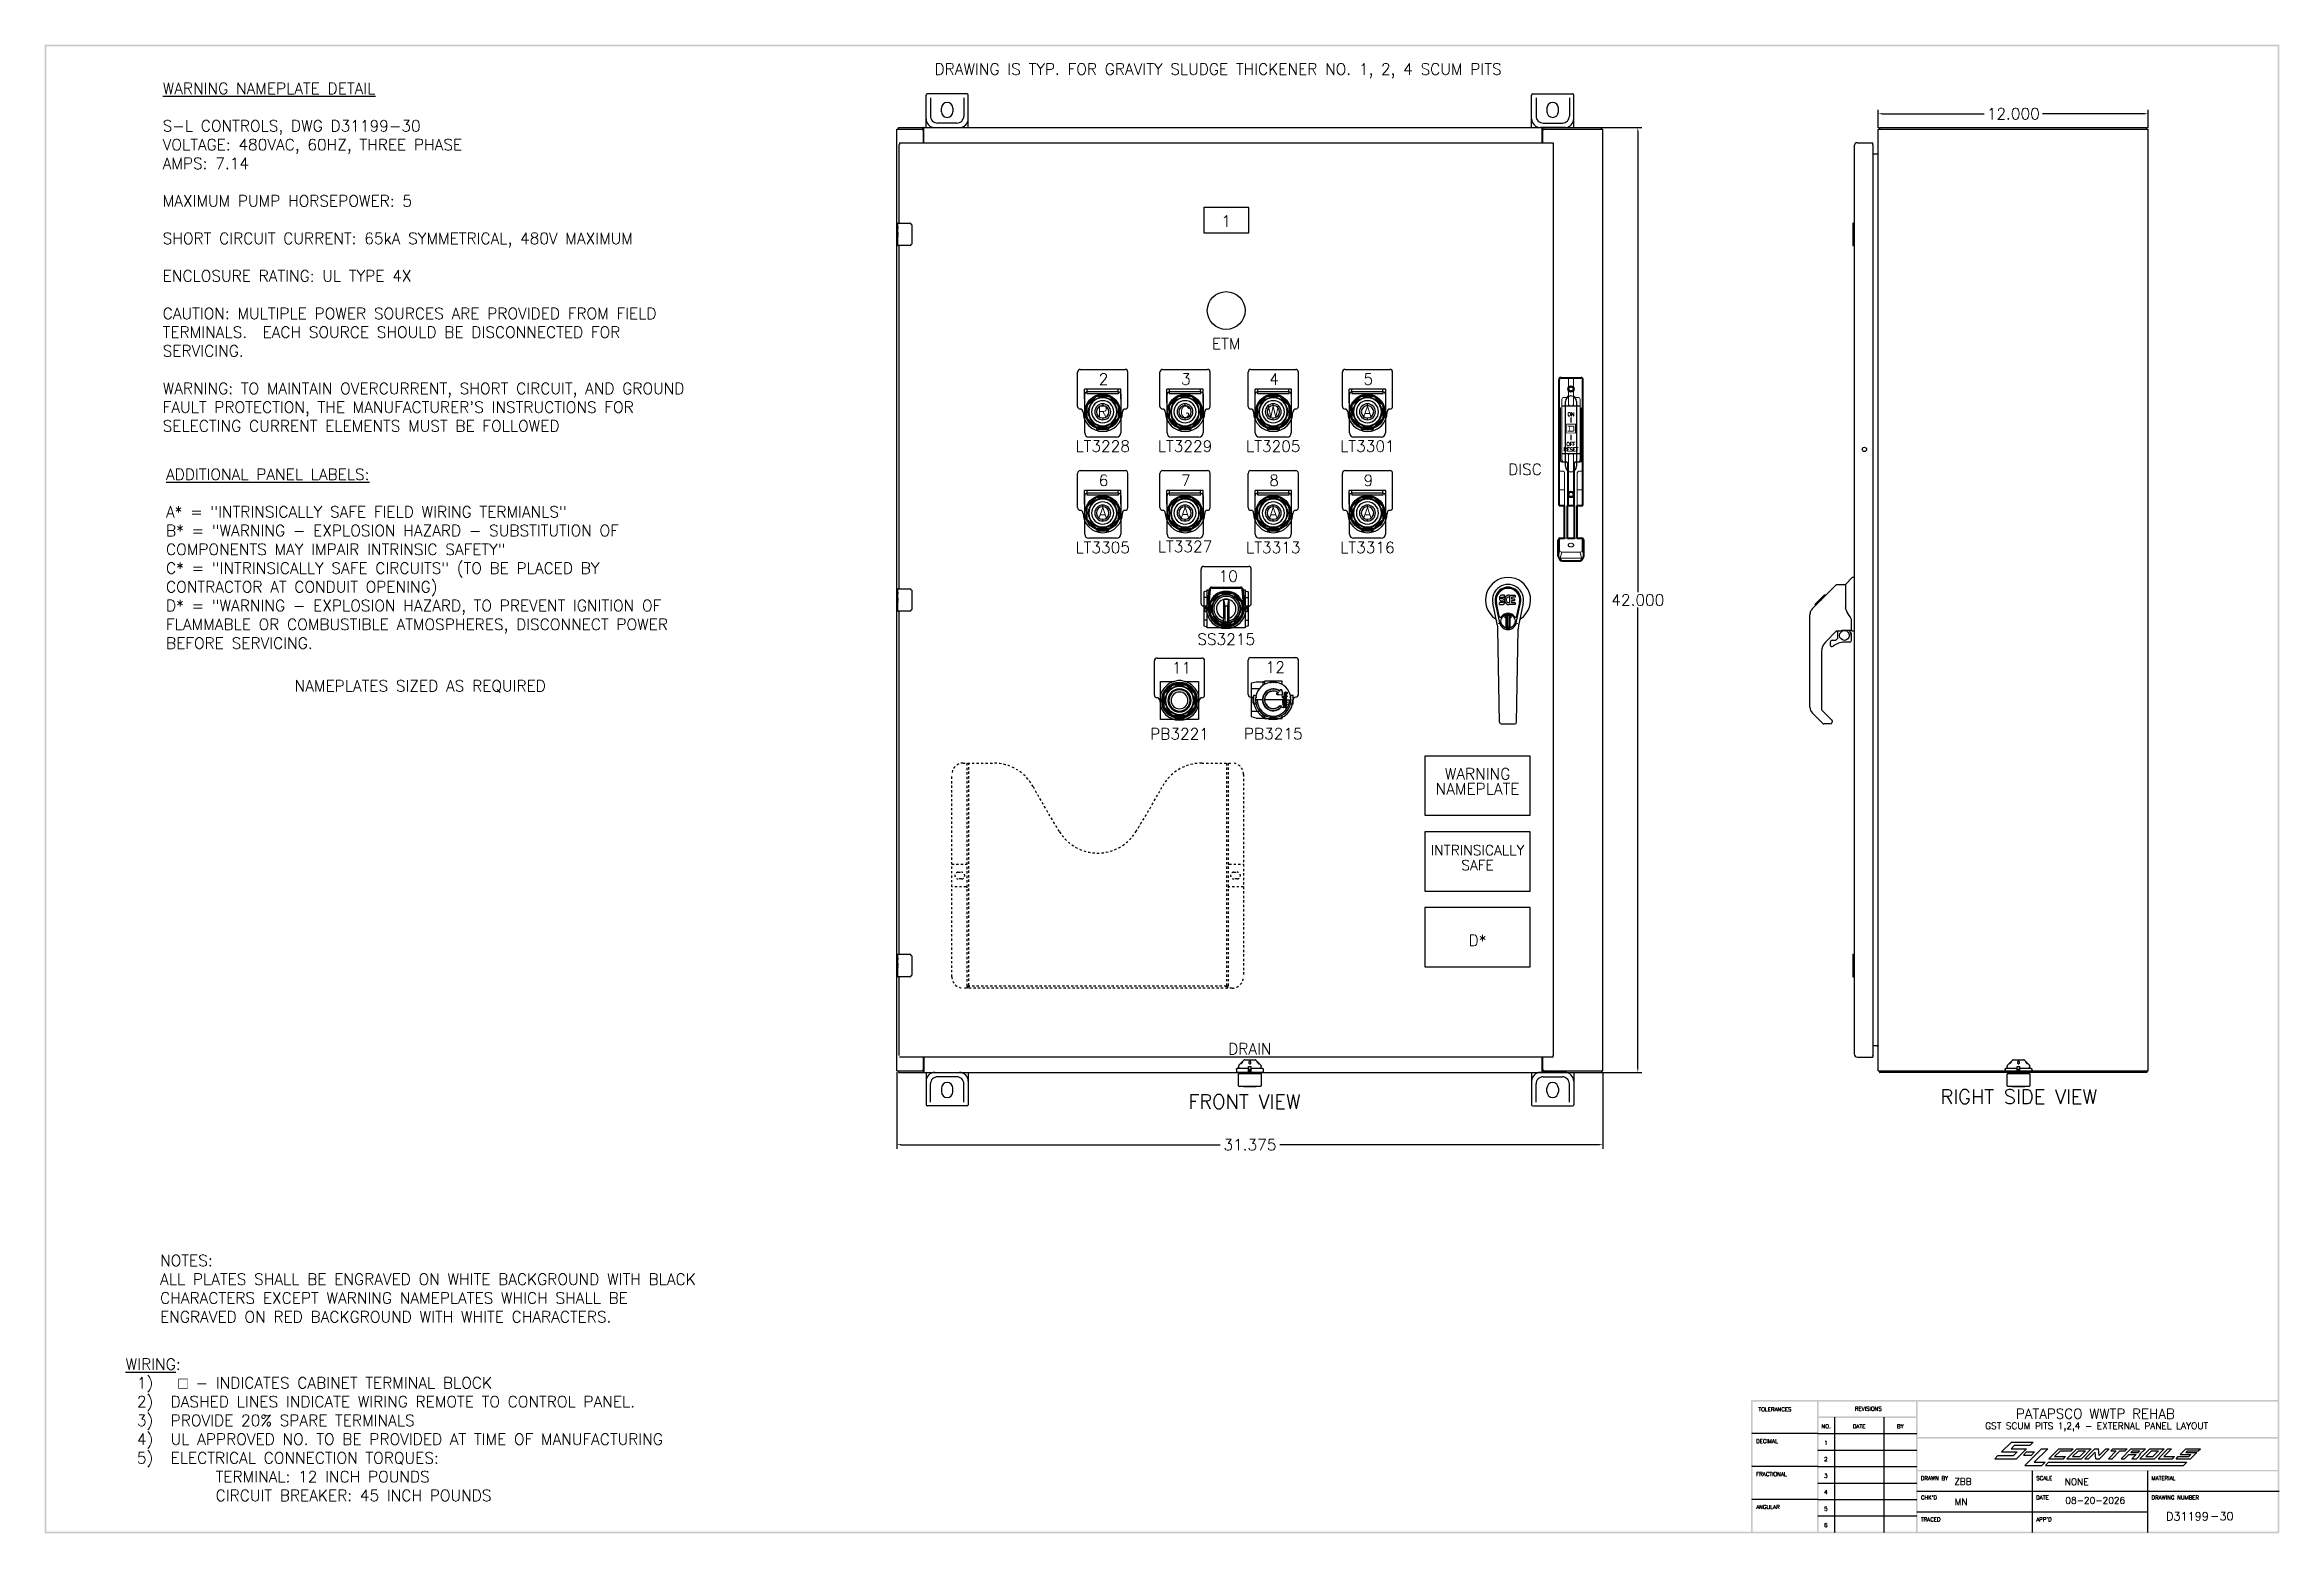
# Model space of a CAD drawing. Header units: inches. Extents: x 0 to 99.3, y 0 to 66.2.
import ezdxf
from ezdxf.enums import TextEntityAlignment as Align

# ---------------------------------------------------------------- set-up
doc = ezdxf.new("R2010")
doc.units = ezdxf.units.IN
doc.header["$LTSCALE"] = 0.5
doc.header["$MEASUREMENT"] = 0
doc.linetypes.add('HIDDEN2', pattern=[0.1875, 0.125, -0.0625])
doc.layers.add('CONTINUOUS1', color=7, linetype='Continuous', lineweight=20)
doc.layers.add('CONTINUOUS2', color=254, linetype='Continuous', lineweight=40)
for name, color, linetype in [('PNPD', 7, 'Continuous'), ('PNPG', 72, 'Continuous'), ('PRTG', 130, 'Continuous'), ('PSYMS', 7, 'Continuous'), ('PTAG', 150, 'Continuous')]:
    doc.layers.add(name, color=color, linetype=linetype)
doc.styles.add('ROMANS', font='ROMANS')
doc.styles.get("Standard").update_dxf_attribs({"font": 'romans.shx'})
doc.styles.add('WD', font='romans.shx')
doc.dimstyles.get("Standard").update_dxf_attribs({"dimtxt": 0.18, "dimasz": 0.18, "dimexe": 0.18, "dimexo": 0.0625, "dimgap": 0.09, "dimtad": 0, "dimtih": 1, "dimtoh": 1, "dimdec": 4, "dimzin": 0, "dimdsep": 46, "dimtxsty": 'Standard', "dimcen": 0.09, "dimadec": 0, "dimazin": 0, "dimtfac": 1, "dimtdec": 4, "dimtofl": 0, "dimtmove": 0, "dimatfit": 3, "dimfxl": 1, "dimtolj": 1, "dimtzin": 0, "dimarcsym": 0})

msp = doc.modelspace()

# ---------------------------------------------------------------- texts
at = {"char_height": 0.5, "attachment_point": 1}
for s, insert, width in [('DRAWING IS TYP. FOR GRAVITY SLUDGE THICKENER NO. 1, 2, 4 SCUM PITS', (39.5439, 65.3335), 29.565036), ("{\\LWARNING NAMEPLATE DETAIL\\P\\P\\pxt25;}S-L CONTROLS, DWG D31199-30\\P\\ptz;VOLTAGE: 480VAC, 60HZ, THREE PHASE\\PAMPS: 7.14\\P\\PMAXIMUM PUMP HORSEPOWER: 5\\P\\PSHORT CIRCUIT CURRENT: 65kA SYMMETRICAL, 480V MAXIMUM\\P\\PENCLOSURE RATING: UL TYPE 4X\\P\\PCAUTION: MULTIPLE POWER SOURCES ARE PROVIDED FROM FIELD TERMINALS.  EACH SOURCE SHOULD BE DISCONNECTED FOR SERVICING.\\P\\PWARNING: TO MAINTAIN OVERCURRENT, SHORT CIRCUIT, AND GROUND FAULT PROTECTION, THE MANUFACTURER'S INSTRUCTIONS FOR SELECTING CURRENT ELEMENTS MUST BE FOLLOWED", (5.2445, 64.4745), 25.545686), ('\\A1;NOTES:\\PALL PLATES SHALL BE ENGRAVED ON WHITE BACKGROUND WITH BLACK CHARACTERS EXCEPT WARNING NAMEPLATES WHICH SHALL BE ENGRAVED ON RED BACKGROUND WITH WHITE CHARACTERS.', (5.129, 12.3762), 26.067825), ('\\A1;{\\LWIRING}:\\P\\pxi-3,l4,t4;{\\A0;1)^I \\fArial|b0|i0|c0|p34;□\\Fromans|c0; - INDICATES CABINET TERMINAL BLOCK\\P}2)^IDASHED LINES INDICATE WIRING REMOTE TO CONTROL PANEL.\\P3)^IPROVIDE 20% SPARE TERMINALS\\P4)^IUL APPROVED NO. TO BE PROVIDED AT TIME OF MANUFACTURING\\P5)^IELECTRICAL CONNECTION TORQUES:\\P\\pi0,l0,tz;^I^ITERMINAL: 12 INCH POUNDS\\P^I^ICIRCUIT BREAKER: 45 INCH POUNDS', (3.5975, 7.7689), 31.97953)]:
    msp.add_mtext(s, dxfattribs=dict(at, insert=insert, width=width))
for s, width, heights, insert in [('2', 0.561782, [0], (46.8405, 51.5525)), ('3', 0.561782, [0], (50.4986, 51.5525)), ('4', 0.561782, [0], (54.4205, 51.5525)), ('5', 0.561782, [0], (58.6061, 51.5525)), ('{\\LADDITIONAL PANEL LABELS:\\P}\\PA* = "INTRINSICALLY SAFE FIELD WIRING TERMIANLS"\\PB* = "WARNING - EXPLOSION HAZARD - SUBSTITUTION OF COMPONENTS MAY IMPAIR INTRINSIC SAFETY"\\PC* = "INTRINSICALLY SAFE CIRCUITS" (TO BE PLACED BY CONTRACTOR AT CONDUIT OPENING)\\PD* = "WARNING - EXPLOSION HAZARD, TO PREVENT IGNITION OF FLAMMABLE OR COMBUSTIBLE ATMOSPHERES, DISCONNECT POWER BEFORE SERVICING.', 25.311298, [19.3524], (5.3925, 47.3195)), ('6', 0.561782, [0], (46.8405, 47.0525)), ('7', 0.561782, [0], (50.4986, 47.0525)), ('8', 0.561782, [0.5], (54.4205, 47.0525)), ('9', 0.561782, [0], (58.6061, 47.0525)), ('10', 0.561782, [0], (52.1658, 42.7958)), ('12', 0.561782, [0], (54.2586, 38.749)), ('11', 0.561782, [0], (50.0908, 38.723))]:
    msp.add_mtext_dynamic_manual_height_columns(s, width=width, gutter_width=0.5, heights=heights, dxfattribs=dict(at, insert=insert))
at = {"layer": 'PSYMS', "insert": (11.1073, 37.9162), "char_height": 0.5, "attachment_point": 1}
msp.add_mtext_dynamic_manual_height_columns('NAMEPLATES SIZED AS REQUIRED', width=25.275927, gutter_width=5, heights=[0], dxfattribs=at)

# ---------------------------------------------------------------- blocks, each defined once
blk = doc.blocks.new('LOGO')
at = {"color": 4}
for p, q in [((1.288, 0.284), (1.438, 0.432)), ((1.43, 0.331), (1.485, 0.386)), ((1.438, 0.432), (1.766, 0.432)), ((1.485, 0.386), (1.718, 0.386)), ((1.718, 0.386), (1.766, 0.432)), ((1.185, 0.182), (1.232, 0.229)), ((1.185, 0.182), (1.513, 0.182)), ((1.232, 0.229), (1.466, 0.229)), ((1.288, 0.284), (1.521, 0.284)), ((1.43, 0.331), (1.663, 0.331)), ((1.466, 0.229), (1.521, 0.284)), ((1.513, 0.182), (1.663, 0.331)), ((1.617, 0.237), (1.665, 0.284)), ((1.617, 0.237), (1.74, 0.237)), ((1.638, 0.081), (1.891, 0.331)), ((1.638, 0.081), (1.898, 0.081)), ((1.665, 0.284), (1.788, 0.284)), ((1.74, 0.237), (1.788, 0.284)), ((1.78, 0.128), (1.986, 0.331)), ((1.78, 0.128), (1.946, 0.128)), ((1.891, 0.331), (1.986, 0.331)), ((1.898, 0.081), (1.946, 0.128)), ((1.953, 0.081), (2, 0.128)), ((1.953, 0.081), (4.049, 0.081)), ((2, 0.128), (2.176, 0.128)), ((2.169, 0.128), (4.097, 0.128)), ((4.049, 0.081), (4.097, 0.128))]:
    blk.add_line(p, q, dxfattribs=at)
at = {"color": 6}
for p, q in [((2.005, 0.182), (2.155, 0.331)), ((2.005, 0.182), (2.224, 0.182)), ((2.092, 0.214), (2.179, 0.3)), ((2.092, 0.214), (2.256, 0.214)), ((2.155, 0.331), (2.374, 0.331)), ((2.179, 0.3), (2.343, 0.3)), ((2.224, 0.182), (2.256, 0.214)), ((2.279, 0.182), (2.429, 0.331)), ((2.279, 0.182), (2.498, 0.182)), ((2.343, 0.3), (2.374, 0.331)), ((2.365, 0.214), (2.452, 0.3)), ((2.365, 0.214), (2.475, 0.214)), ((2.429, 0.331), (2.648, 0.331)), ((2.452, 0.3), (2.561, 0.3)), ((2.475, 0.214), (2.561, 0.3)), ((2.498, 0.182), (2.648, 0.331)), ((2.552, 0.182), (2.702, 0.331)), ((2.552, 0.182), (2.607, 0.182)), ((2.607, 0.182), (2.707, 0.282)), ((2.702, 0.331), (2.757, 0.331)), ((2.716, 0.182), (2.707, 0.282)), ((2.716, 0.182), (2.771, 0.182)), ((2.766, 0.232), (2.757, 0.331)), ((2.766, 0.232), (2.866, 0.331)), ((2.771, 0.182), (2.921, 0.331)), ((2.866, 0.331), (2.921, 0.331)), ((2.908, 0.182), (3.026, 0.3)), ((2.908, 0.182), (2.962, 0.182)), ((2.944, 0.3), (2.976, 0.331)), ((2.944, 0.3), (3.026, 0.3)), ((2.962, 0.182), (3.081, 0.3)), ((2.976, 0.331), (3.194, 0.331)), ((3.081, 0.3), (3.163, 0.3)), ((3.099, 0.182), (3.249, 0.331)), ((3.099, 0.182), (3.154, 0.182)), ((3.154, 0.182), (3.217, 0.245)), ((3.163, 0.3), (3.194, 0.331)), ((3.217, 0.245), (3.326, 0.245)), ((3.249, 0.331), (3.468, 0.331)), ((3.249, 0.276), (3.272, 0.3)), ((3.249, 0.276), (3.358, 0.276)), ((3.263, 0.182), (3.326, 0.245)), ((3.263, 0.182), (3.332, 0.182)), ((3.272, 0.3), (3.382, 0.3)), ((3.332, 0.182), (3.395, 0.245)), ((3.358, 0.276), (3.382, 0.3)), ((3.381, 0.245), (3.468, 0.331)), ((3.381, 0.245), (3.395, 0.245)), ((3.386, 0.182), (3.536, 0.331)), ((3.386, 0.182), (3.605, 0.182)), ((3.473, 0.214), (3.559, 0.3)), ((3.473, 0.214), (3.582, 0.214)), ((3.536, 0.331), (3.755, 0.331)), ((3.559, 0.3), (3.669, 0.3)), ((3.582, 0.214), (3.669, 0.3)), ((3.605, 0.182), (3.755, 0.331)), ((3.66, 0.182), (3.81, 0.331)), ((3.66, 0.182), (3.878, 0.182)), ((3.746, 0.214), (3.864, 0.331)), ((3.746, 0.214), (3.91, 0.214)), ((3.81, 0.331), (3.864, 0.331)), ((3.878, 0.182), (3.91, 0.214)), ((3.933, 0.182), (3.965, 0.214)), ((3.933, 0.182), (4.152, 0.182)), ((3.965, 0.214), (4.129, 0.214)), ((3.996, 0.245), (4.083, 0.331)), ((3.996, 0.245), (4.16, 0.245)), ((4.037, 0.245), (4.147, 0.245)), ((4.083, 0.331), (4.302, 0.331)), ((4.083, 0.276), (4.106, 0.3)), ((4.083, 0.276), (4.178, 0.276)), ((4.083, 0.276), (4.247, 0.276)), ((4.106, 0.3), (4.27, 0.3)), ((4.129, 0.214), (4.16, 0.245)), ((4.152, 0.182), (4.247, 0.276)), ((4.27, 0.3), (4.302, 0.331))]:
    blk.add_line(p, q, dxfattribs=at)
blk = doc.blocks.new('S&L Title Block V2')
at = {"color": 2}
for p, q in [((27.15, 1.763), (27.15, 0.012)), ((27.9, 1.763), (27.9, 0.012)), ((26.9, 1.513), (25.9, 1.513)), ((26.9, 1.513), (28.4, 1.513)), ((26.9, 1.263), (28.4, 1.263)), ((26.9, 1.013), (25.9, 1.013)), ((26.9, 1.013), (28.4, 1.013)), ((26.9, 0.763), (28.4, 0.763)), ((30.15, 0.95), (30.15, 0.012)), ((31.9, 0.95), (31.9, 0.012)), ((26.9, 0.513), (25.9, 0.513)), ((26.9, 0.513), (28.4, 0.513)), ((28.4, 0.638), (33.9, 0.638)), ((26.9, 0.263), (28.4, 0.263)), ((28.4, 0.325), (31.9, 0.325)), ((28.4, 0.012), (28.4, 0.012))]:
    blk.add_line(p, q, dxfattribs=at)
for points in [[(0, 22.587), (0.025, 22.562), (33.9, 22.587), (33.875, 22.562)], [(0, 0), (0.025, 0.025), (0, 22.587), (0.025, 22.562)], [(33.9, 22.587), (33.875, 22.562), (33.9, 0.012), (33.875, 0.012)], [(25.887, 2.025), (25.912, 2), (33.9, 2.025), (33.9, 2)], [(25.887, 0.012), (25.912, 0.012), (25.887, 2.013), (25.912, 2.013)], [(26.887, 0.012), (26.912, 0.012), (26.887, 2.013), (26.912, 2.013)], [(26.9, 1.775), (26.9, 1.75), (28.4, 1.775), (28.4, 1.75)], [(28.387, 0.012), (28.412, 0.012), (28.387, 2.013), (28.412, 2.013)], [(28.4, 1.463), (28.4, 1.438), (33.9, 1.463), (33.9, 1.438)], [(28.4, 0.963), (28.4, 0.938), (33.9, 0.963), (33.9, 0.938)], [(33.888, 0), (33.888, 0.025), (0, 0), (0.025, 0.025)]]:
    blk.add_trace(points, dxfattribs=at)
at = {"color": 2, "linetype": 'Continuous'}
blk.add_blockref('LOGO', (28.4, 0.95), dxfattribs=at)
at = {"color": 2, "style": 'ROMANS'}
for s, p in [('TOLERANCES', (26.249, 1.851)), ('REVISIONS', (27.665, 1.861)), ('NO.', (27.025, 1.593)), ('DATE', (27.525, 1.593)), ('BY', (28.15, 1.593))]:
    blk.add_text(s, height=0.06, dxfattribs=at).set_placement(p, align=Align.CENTER)
for s, p in [('DECIMAL', (25.964, 1.369)), ('1', (26.995, 1.343)), ('2', (26.995, 1.093)), ('FRACTIONAL', (25.964, 0.869)), ('3', (26.995, 0.843)), ('DRAWN BY', (28.462, 0.806)), ('SCALE', (30.212, 0.806)), ('MATERIAL', (31.962, 0.806)), ('ANGULAR', (25.964, 0.369)), ('4', (26.995, 0.593)), ('5', (26.995, 0.343)), ("CHK'D", (28.462, 0.513)), ('DATE', (30.212, 0.513)), ('DRAWING NUMBER', (31.962, 0.513)), ('6', (26.995, 0.093)), ('TRACED', (28.462, 0.181)), ("APP'D", (30.212, 0.181))]:
    blk.add_text(s, height=0.06, dxfattribs=at).set_placement(p)
blk.add_text('-', height=0.125).set_placement((32.921, 0.2), align=Align.CENTER)
for tag, height, p in [('TITLE#1', 0.15, (31.11, 1.739)), ('TITLE#2', 0.1, (31.129, 1.58))]:
    blk.add_attdef(tag, text='', height=height).set_placement(p, align=Align.CENTER)
for tag, p, height in [('DRAWNBY', (28.968, 0.735), 0.1), ('SCALE', (30.644, 0.731), 0.1), ('CHKBY', (28.975, 0.429), 0.1), ('DATE', (30.653, 0.449), 0.1), ('SH#', (32.993, 0.197), 0.125)]:
    blk.add_attdef(tag, p, '', height=height)
blk.add_attdef('JOB#', text='', height=0.125).set_placement((32.83, 0.195), align=Align.RIGHT)
at = {"flags": 9}
blk.add_attdef('WD_TB', (0, 0), '', height=0.1, dxfattribs=at)
blk = doc.blocks.new('PNL3CF9')
at = {"layer": 'PSYMS'}
blk.add_circle((0, 0), 0.84, dxfattribs=at)
at = {"style": 'WD', "width": 0.9, "flags": 8}
blk.add_attdef('P_TAG1', text='', height=0.125, dxfattribs=at).set_placement((0, 0), align=Align.MIDDLE_CENTER)
for tag, p in [('RATING1', (0, -0.28125)), ('RATING2', (0, -0.4375))]:
    blk.add_attdef(tag, text='', height=0.125, dxfattribs=at).set_placement(p, align=Align.CENTER)
blk = doc.blocks.new('9001KS43BH2')
at = {"color": 7, "linetype": 'Continuous', "lineweight": 25}
for p, q in [((0.148, 1.64), (0, 1.602)), ((0, 1.602), (0, 0.086)), ((0.148, 1.347), (0, 1.347)), ((0.148, 0), (0.148, 1.688)), ((0.148, 1.688), (0.236, 1.688)), ((0.18, 1.045), (0.237, 1.698)), ((0.241, 0.992), (0.206, 1.004)), ((0.284, 1.694), (0.228, 1.054)), ((0.234, 1.044), (0.242, 1.041)), ((0.242, 1.063), (0.242, 0.625)), ((0.361, 1.812), (1.623, 1.812)), ((0.361, 1.765), (1.623, 1.765)), ((1.113, 1.569), (0.871, 1.569)), ((0.874, 1.261), (0.926, 0.962)), ((1.11, 1.261), (0.874, 1.261)), ((0.874, 1.261), (0.874, 0.411)), ((0.992, 1.489), (0.992, 1.474)), ((1.058, 0.962), (1.11, 1.261)), ((1.11, 1.261), (1.11, 0.411)), ((1.756, 1.054), (1.7, 1.694)), ((1.742, 0.625), (1.742, 1.063)), ((1.742, 1.041), (1.75, 1.044)), ((1.778, 1.004), (1.743, 0.992)), ((1.747, 1.698), (1.804, 1.045)), ((1.748, 1.688), (1.836, 1.688)), ((1.836, 1.688), (1.836, 0)), ((1.836, 1.64), (1.984, 1.602)), ((1.836, 1.347), (1.984, 1.347)), ((1.984, 0.086), (1.984, 1.602)), ((0.148, 0.341), (0, 0.341)), ((0, 0.086), (0.148, 0.048)), ((0.061, 0.977), (0.148, 0.977)), ((0.061, 0.712), (0.061, 0.977)), ((0.148, 0.712), (0.061, 0.712)), ((1.836, 0), (0.148, 0)), ((0.267, 0.965), (0.267, 0.723)), ((0.305, 0.844), (0.347, 0.844)), ((0.362, 0.844), (0.372, 0.844)), ((0.879, 0.253), (0.874, 0.411)), ((1.105, 0.253), (0.879, 0.253)), ((0.926, 0.962), (0.926, 0.253)), ((1.058, 0.962), (0.926, 0.962)), ((0.992, 0.214), (0.992, 0.199)), ((1.058, 0.253), (1.058, 0.962)), ((1.11, 0.411), (1.105, 0.253)), ((1.612, 0.844), (1.622, 0.844)), ((1.637, 0.844), (1.68, 0.844)), ((1.717, 0.723), (1.717, 0.965)), ((1.836, 0.977), (1.923, 0.977)), ((1.923, 0.712), (1.836, 0.712)), ((1.836, 0.341), (1.984, 0.341)), ((1.984, 0.086), (1.836, 0.048)), ((1.923, 0.977), (1.923, 0.712))]:
    blk.add_line(p, q, dxfattribs=at)
for centre, radius, start, end in [((0.992, 0.844), 0.875, 155.89743, 164.70304), ((0.22, 1.042), 0.04, 175, 250), ((0.992, 0.844), 0.799, 168.50358, 11.49642), ((0.992, 0.844), 0.781, 168.69827, 11.30173), ((0.238, 1.054), 0.01, 175, 250), ((0.361, 1.687), 0.125, 90, 175), ((0.992, 0.844), 0.781, 16.2602, 163.7398), ((0.992, 0.844), 0.735, 159.28868, 170.5379), ((0.361, 1.687), 0.078, 90, 175), ((0.992, 0.844), 0.735, 114.28868, 155.71132), ((0.992, 0.844), 0.645, 0, 180), ((0.992, 0.844), 0.63, 360, 180), ((0.992, 0.844), 0.62, 360, 180), ((0.992, 0.844), 0.551, 282.02754, 257.97246), ((0.992, 0.844), 0.433, 285.82662, 254.17338), ((0.992, 0.844), 0.735, 99.4621, 110.71132), ((0.992, 0.844), 0.735, 69.28868, 80.5379), ((0.992, 0.844), 0.735, 24.28868, 65.71132), ((1.623, 1.687), 0.125, 5, 90), ((1.623, 1.687), 0.078, 5, 90), ((0.992, 0.844), 0.735, 9.4621, 20.71132), ((1.746, 1.054), 0.01, 290, 5), ((1.765, 1.042), 0.04, 290, 5), ((0.992, 0.844), 0.875, 15.29696, 24.10257), ((0.992, 0.844), 0.875, 195.29696, 254.70304), ((0.227, 0.954), 0.04, 67.80908, 70), ((0.992, 0.844), 0.735, 189.4621, 200.71132), ((0.992, 0.844), 0.735, 204.28868, 245.71132), ((0.992, 0.844), 0.645, 180, 360), ((0.992, 0.844), 0.63, 180, 0), ((0.992, 0.844), 0.62, 180, 0), ((0.992, 0.844), 0.735, 249.28868, 290.71132), ((0.992, 0.844), 0.875, 285.29696, 344.70304), ((0.992, 0.844), 0.735, 294.28868, 335.71132), ((0.992, 0.844), 0.735, 339.28868, 350.5379), ((1.757, 0.954), 0.04, 110, 112.22909)]:
    blk.add_arc(centre, radius, start, end, dxfattribs=at)
for points, knots in [([(0.305, 1.129), (0.31, 1.135), (0.322, 1.146), (0.34, 1.164), (0.357, 1.181), (0.374, 1.199), (0.391, 1.216), (0.419, 1.243), (0.457, 1.281), (0.506, 1.33), (0.555, 1.379), (0.599, 1.423), (0.638, 1.462), (0.672, 1.497), (0.695, 1.52), (0.707, 1.532)], [0, 0, 0, 0, 0.044629, 0.088665, 0.13212, 0.175009, 0.217342, 0.259136, 0.380294, 0.500005, 0.619644, 0.740874, 0.824962, 0.911303, 1, 1, 1, 1]), ([(0.305, 0.844), (0.305, 0.851), (0.305, 0.864), (0.305, 0.884), (0.305, 0.904), (0.305, 0.924), (0.305, 0.944), (0.305, 0.965), (0.305, 0.994), (0.305, 1.032), (0.305, 1.08), (0.305, 1.112), (0.305, 1.129)], [0, 0, 0, 0, 0.0695749, 0.1393548, 0.2093593, 0.2796077, 0.3501192, 0.4209126, 0.4920066, 0.6568819, 0.8261478, 1, 1, 1, 1]), ([(0.707, 1.532), (0.716, 1.532), (0.732, 1.532), (0.757, 1.532), (0.782, 1.532), (0.806, 1.532), (0.83, 1.532), (0.869, 1.532), (0.923, 1.532), (0.992, 1.532), (1.061, 1.532), (1.123, 1.532), (1.178, 1.532), (1.227, 1.532), (1.26, 1.532), (1.277, 1.532)], [0, 0, 0, 0, 0.044629, 0.088665, 0.13212, 0.175009, 0.217342, 0.259136, 0.380294, 0.500005, 0.619644, 0.740874, 0.824962, 0.911303, 1, 1, 1, 1]), ([(1.277, 1.532), (1.283, 1.526), (1.294, 1.514), (1.312, 1.496), (1.329, 1.479), (1.347, 1.462), (1.364, 1.445), (1.391, 1.417), (1.429, 1.379), (1.478, 1.33), (1.527, 1.281), (1.571, 1.237), (1.61, 1.198), (1.645, 1.164), (1.668, 1.141), (1.68, 1.129)], [0, 0, 0, 0, 0.0446287, 0.0886647, 0.1321205, 0.1750086, 0.2173425, 0.2591358, 0.3802936, 0.5000048, 0.6196435, 0.7408738, 0.8249625, 0.9113031, 1, 1, 1, 1]), ([(1.68, 1.129), (1.68, 1.121), (1.68, 1.104), (1.68, 1.08), (1.68, 1.056), (1.68, 1.032), (1.68, 1.008), (1.68, 0.981), (1.68, 0.95), (1.68, 0.914), (1.68, 0.879), (1.68, 0.856), (1.68, 0.844)], [0, 0, 0, 0, 0.087475, 0.173798, 0.258991, 0.343078, 0.426084, 0.508035, 0.632189, 0.7555, 0.878069, 1, 1, 1, 1]), ([(0.305, 0.559), (0.305, 0.567), (0.305, 0.584), (0.305, 0.608), (0.305, 0.632), (0.305, 0.656), (0.305, 0.68), (0.305, 0.707), (0.305, 0.738), (0.305, 0.774), (0.305, 0.809), (0.305, 0.832), (0.305, 0.844)], [0, 0, 0, 0, 0.087475, 0.173798, 0.258991, 0.343078, 0.426084, 0.508035, 0.632189, 0.7555, 0.878069, 1, 1, 1, 1]), ([(0.707, 0.157), (0.701, 0.162), (0.69, 0.174), (0.672, 0.192), (0.655, 0.209), (0.637, 0.226), (0.62, 0.243), (0.593, 0.271), (0.555, 0.309), (0.506, 0.358), (0.457, 0.407), (0.413, 0.451), (0.374, 0.49), (0.339, 0.524), (0.316, 0.547), (0.305, 0.559)], [0, 0, 0, 0, 0.044629, 0.088665, 0.13212, 0.175009, 0.217342, 0.259136, 0.380294, 0.500005, 0.619644, 0.740874, 0.824962, 0.911303, 1, 1, 1, 1]), ([(1.277, 0.157), (1.268, 0.157), (1.252, 0.157), (1.227, 0.157), (1.202, 0.157), (1.178, 0.157), (1.154, 0.157), (1.115, 0.157), (1.061, 0.157), (0.992, 0.157), (0.923, 0.157), (0.861, 0.157), (0.806, 0.157), (0.757, 0.157), (0.724, 0.157), (0.707, 0.157)], [0, 0, 0, 0, 0.0446287, 0.0886647, 0.1321205, 0.1750086, 0.2173425, 0.2591358, 0.3802936, 0.5000048, 0.6196435, 0.7408738, 0.8249625, 0.9113031, 1, 1, 1, 1]), ([(1.68, 0.559), (1.674, 0.553), (1.662, 0.542), (1.644, 0.524), (1.627, 0.507), (1.61, 0.489), (1.593, 0.472), (1.565, 0.445), (1.527, 0.407), (1.478, 0.358), (1.429, 0.309), (1.385, 0.265), (1.346, 0.226), (1.312, 0.191), (1.289, 0.168), (1.277, 0.157)], [0, 0, 0, 0, 0.044629, 0.088665, 0.13212, 0.175009, 0.217342, 0.259136, 0.380294, 0.500005, 0.619644, 0.740874, 0.824962, 0.911303, 1, 1, 1, 1]), ([(1.68, 0.844), (1.68, 0.837), (1.68, 0.824), (1.68, 0.804), (1.68, 0.784), (1.68, 0.764), (1.68, 0.744), (1.68, 0.723), (1.68, 0.694), (1.68, 0.656), (1.68, 0.608), (1.68, 0.576), (1.68, 0.559)], [0, 0, 0, 0, 0.069575, 0.139355, 0.209359, 0.279608, 0.350119, 0.420913, 0.492007, 0.656882, 0.826148, 1, 1, 1, 1])]:
    blk.add_open_spline(points, degree=3, knots=knots, dxfattribs=at)
blk = doc.blocks.new('9001KT38LGG31')
at = {"color": 7, "linetype": 'Continuous', "lineweight": 25}
for p, q in [((1.62, 2.129), (0, 2.129)), ((0, 1.68), (0, 2.129)), ((0.11, 2.004), (0.11, 1.932)), ((1.51, 2.004), (0.11, 2.004)), ((1.51, 1.932), (1.51, 2.004)), ((1.62, 1.68), (1.62, 2.129)), ((0.01, 1.68), (0, 1.68)), ((0.001, 1.516), (0.001, 1.68)), ((0.001, 1.516), (0.01, 1.516)), ((0.01, 0.185), (0.01, 1.904)), ((0.015, 1.085), (0.015, 0.906)), ((0.085, 1.245), (0.085, 1.003)), ((0.11, 1.932), (1.51, 1.932)), ((0.165, 1.124), (0.18, 1.124)), ((1.029, 1.874), (0.591, 1.874)), ((0.931, 1.849), (0.689, 1.849)), ((0.81, 1.769), (0.81, 1.812)), ((0.81, 1.744), (0.81, 1.754)), ((0.81, 1.4), (0.81, 1.478)), ((1.44, 1.124), (1.455, 1.124)), ((1.605, 0.906), (1.605, 1.085)), ((1.61, 1.904), (1.61, 0.185)), ((1.62, 1.68), (1.61, 1.68)), ((1.61, 1.516), (1.619, 1.516)), ((1.619, 1.516), (1.619, 1.68)), ((0.044, 0.926), (0.054, 0.926)), ((0.073, 0.864), (0.044, 0.864)), ((1.425, 0), (0.195, 0)), ((0.55, 0.358), (0.55, 0.387)), ((0.591, 0.374), (1.029, 0.374)), ((0.592, 0.329), (0.783, 0.329)), ((0.612, 0.368), (0.612, 0.358)), ((0.689, 0.399), (0.931, 0.399)), ((0.81, 0.77), (0.81, 0.848)), ((0.81, 0.494), (0.81, 0.504)), ((0.81, 0.437), (0.81, 0.479)), ((0.837, 0.329), (1.028, 0.329)), ((1.008, 0.358), (1.008, 0.368)), ((1.07, 0.387), (1.07, 0.358)), ((1.576, 0.864), (1.547, 0.864)), ((1.566, 0.926), (1.576, 0.926))]:
    blk.add_line(p, q, dxfattribs=at)
at = {"color": 8, "linetype": 'Continuous', "lineweight": 25}
for p, q in [((0.12, 2.004), (0.12, 2.129)), ((1.5, 2.004), (1.5, 2.129))]:
    blk.add_line(p, q, dxfattribs=at)
blk.add_circle((0.81, 1.124), 0.781)
at = {"color": 7, "linetype": 'Continuous', "lineweight": 25}
for centre, radius, start, end in [((0.11, 1.904), 0.1, 90, 180), ((1.51, 1.904), 0.1, 0, 90), ((0.201, 1.124), 0.19, 151.49725, 208.50275), ((0.81, 1.124), 0.735, 159.28868, 170.5379), ((0.81, 1.124), 0.735, 189.4621, 200.71132), ((0.81, 1.124), 0.735, 114.28868, 155.71132), ((0.81, 1.124), 0.645, 90, 270), ((0.81, 1.124), 0.63, 90, 270), ((0.81, 1.124), 0.62, 90, 270), ((0.81, 1.124), 0.492, 90, 270), ((0.81, 1.124), 0.354, 90, 270), ((0.81, 1.124), 0.276, 90, 270), ((0.81, 1.124), 0.735, 99.4621, 110.71132), ((0.81, 1.733), 0.188, 63.05535, 116.94465), ((0.81, 1.124), 0.645, 270, 90), ((0.81, 1.124), 0.63, 270, 90), ((0.81, 1.124), 0.62, 270, 90), ((0.81, 1.124), 0.492, 270, 90), ((0.81, 1.124), 0.354, 270, 90), ((0.81, 1.124), 0.276, 270, 90), ((0.81, 1.124), 0.735, 69.28868, 80.5379), ((0.81, 1.124), 0.735, 24.28868, 65.71132), ((0.81, 1.124), 0.735, 339.28868, 20.71132), ((1.419, 1.124), 0.19, 331.49725, 28.50275), ((0.195, 0.185), 0.185, 180, 270), ((0.044, 0.895), 0.031, 90.0046, 269.9954), ((0.81, 1.124), 0.735, 204.28868, 245.71132), ((0.81, 1.124), 0.735, 249.28868, 260.5379), ((0.581, 0.358), 0.031, 180.0046, 359.9954), ((0.81, 0.515), 0.188, 243.05535, 296.94465), ((0.81, 1.124), 0.735, 279.4621, 290.71132), ((1.039, 0.358), 0.031, 180.0046, 359.9954), ((0.81, 1.124), 0.735, 294.28868, 335.71132), ((1.425, 0.185), 0.185, 270, 0), ((1.576, 0.895), 0.031, 270.0046, 89.9954)]:
    blk.add_arc(centre, radius, start, end, dxfattribs=at)
for points, knots in [([(0.123, 1.409), (0.159, 1.445), (0.193, 1.479), (0.259, 1.546), (0.292, 1.578), (0.356, 1.642), (0.388, 1.675), (0.455, 1.741), (0.489, 1.775), (0.525, 1.812)], [0, 0, 0, 0, 0.25, 0.25, 0.5, 0.5, 0.75, 0.75, 1, 1, 1, 1]), ([(0.123, 0.839), (0.123, 0.891), (0.123, 0.939), (0.123, 1.033), (0.123, 1.078), (0.123, 1.17), (0.123, 1.215), (0.123, 1.309), (0.123, 1.357), (0.123, 1.409)], [0, 0, 0, 0, 0.25, 0.25, 0.5, 0.5, 0.75, 0.75, 1, 1, 1, 1]), ([(0.525, 1.812), (0.577, 1.812), (0.625, 1.812), (0.719, 1.812), (0.764, 1.812), (0.81, 1.812)], [0, 0, 0, 0, 0.5, 0.5, 1, 1, 1, 1]), ([(0.81, 1.812), (0.856, 1.812), (0.901, 1.812), (0.995, 1.812), (1.043, 1.812), (1.095, 1.812)], [0, 0, 0, 0, 0.5, 0.5, 1, 1, 1, 1]), ([(1.095, 1.812), (1.131, 1.775), (1.165, 1.741), (1.232, 1.675), (1.264, 1.642), (1.328, 1.578), (1.361, 1.546), (1.427, 1.479), (1.461, 1.445), (1.498, 1.409)], [0, 0, 0, 0, 0.25, 0.25, 0.5, 0.5, 0.75, 0.75, 1, 1, 1, 1]), ([(1.498, 1.409), (1.498, 1.357), (1.498, 1.309), (1.498, 1.215), (1.498, 1.17), (1.498, 1.078), (1.498, 1.033), (1.498, 0.939), (1.498, 0.891), (1.498, 0.839)], [0, 0, 0, 0, 0.25, 0.25, 0.5, 0.5, 0.75, 0.75, 1, 1, 1, 1]), ([(0.525, 0.437), (0.489, 0.473), (0.455, 0.507), (0.388, 0.573), (0.356, 0.606), (0.292, 0.67), (0.259, 0.702), (0.193, 0.769), (0.159, 0.803), (0.123, 0.839)], [0, 0, 0, 0, 0.25, 0.25, 0.5, 0.5, 0.75, 0.75, 1, 1, 1, 1]), ([(0.81, 0.437), (0.764, 0.437), (0.719, 0.437), (0.625, 0.437), (0.577, 0.437), (0.525, 0.437)], [0, 0, 0, 0, 0.5, 0.5, 1, 1, 1, 1]), ([(1.095, 0.437), (1.043, 0.437), (0.995, 0.437), (0.901, 0.437), (0.856, 0.437), (0.81, 0.437)], [0, 0, 0, 0, 0.5, 0.5, 1, 1, 1, 1]), ([(1.498, 0.839), (1.461, 0.803), (1.427, 0.769), (1.361, 0.702), (1.328, 0.67), (1.264, 0.606), (1.232, 0.573), (1.165, 0.507), (1.131, 0.473), (1.095, 0.437)], [0, 0, 0, 0, 0.25, 0.25, 0.5, 0.5, 0.75, 0.75, 1, 1, 1, 1])]:
    blk.add_open_spline(points, degree=3, knots=knots, dxfattribs=at)
blk = doc.blocks.new('9001KP1G31')
at = {"color": 7, "linetype": 'Continuous', "lineweight": 25}
for p, q in [((1.62, 2.129), (0, 2.129)), ((0, 1.68), (0, 2.129)), ((0.11, 2.004), (0.11, 1.932)), ((1.51, 2.004), (0.11, 2.004)), ((1.51, 1.932), (1.51, 2.004)), ((1.62, 1.68), (1.62, 2.129)), ((0.01, 1.68), (0, 1.68)), ((0.01, 0.185), (0.01, 1.904)), ((0.015, 1.085), (0.015, 0.906)), ((0.11, 1.932), (1.51, 1.932)), ((0.18, 1.124), (0.165, 1.124)), ((1.029, 1.874), (0.591, 1.874)), ((0.931, 1.849), (0.689, 1.849)), ((0.81, 1.812), (0.81, 1.769)), ((0.81, 1.754), (0.81, 1.744)), ((0.81, 1.478), (0.81, 1.4)), ((1.455, 1.124), (1.44, 1.124)), ((1.535, 1.003), (1.535, 1.245)), ((1.605, 0.906), (1.605, 1.085)), ((1.61, 1.904), (1.61, 0.185)), ((1.62, 1.68), (1.61, 1.68)), ((0.044, 0.926), (0.054, 0.926)), ((0.073, 0.864), (0.044, 0.864)), ((1.425, 0), (0.195, 0)), ((0.55, 0.358), (0.55, 0.387)), ((0.591, 0.374), (1.029, 0.374)), ((0.592, 0.329), (0.783, 0.329)), ((0.612, 0.368), (0.612, 0.358)), ((0.689, 0.399), (0.931, 0.399)), ((0.81, 0.848), (0.81, 0.77)), ((0.81, 0.504), (0.81, 0.494)), ((0.81, 0.479), (0.81, 0.437)), ((0.837, 0.329), (1.028, 0.329)), ((1.008, 0.358), (1.008, 0.368)), ((1.07, 0.387), (1.07, 0.358)), ((1.576, 0.864), (1.547, 0.864)), ((1.566, 0.926), (1.576, 0.926))]:
    blk.add_line(p, q, dxfattribs=at)
at = {"color": 8, "linetype": 'Continuous', "lineweight": 25}
for p, q in [((0.12, 2.004), (0.12, 2.129)), ((1.5, 2.004), (1.5, 2.129))]:
    blk.add_line(p, q, dxfattribs=at)
blk.add_circle((0.81, 1.124), 0.781)
at = {"color": 7, "linetype": 'Continuous', "lineweight": 25}
for centre, radius, start, end in [((0.11, 1.904), 0.1, 90, 180), ((1.51, 1.904), 0.1, 0, 90), ((0.201, 1.124), 0.19, 151.49725, 208.50275), ((0.81, 1.124), 0.735, 159.28868, 200.71132), ((0.81, 1.124), 0.735, 114.28868, 155.71132), ((0.81, 1.124), 0.645, 90, 270), ((0.81, 1.124), 0.63, 90, 270), ((0.81, 1.124), 0.62, 90, 270), ((0.81, 1.124), 0.492, 90, 270), ((0.81, 1.124), 0.354, 90, 270), ((0.81, 1.124), 0.276, 90, 270), ((0.81, 1.124), 0.735, 99.4621, 110.71132), ((0.81, 1.733), 0.188, 63.05535, 116.94465), ((0.81, 1.124), 0.645, 270, 90), ((0.81, 1.124), 0.63, 270, 90), ((0.81, 1.124), 0.62, 270, 90), ((0.81, 1.124), 0.492, 270, 90), ((0.81, 1.124), 0.354, 270, 90), ((0.81, 1.124), 0.276, 270, 90), ((0.81, 1.124), 0.735, 69.28868, 80.5379), ((0.81, 1.124), 0.735, 24.28868, 65.71132), ((0.81, 1.124), 0.735, 9.4621, 20.71132), ((0.81, 1.124), 0.735, 339.28868, 350.5379), ((1.419, 1.124), 0.19, 331.49725, 28.50275), ((0.195, 0.185), 0.185, 180, 270), ((0.044, 0.895), 0.031, 90.0046, 269.9954), ((0.81, 1.124), 0.735, 204.28868, 245.71132), ((0.81, 1.124), 0.735, 249.28868, 260.5379), ((0.581, 0.358), 0.031, 180.0046, 359.9954), ((0.81, 0.515), 0.188, 243.05535, 296.94465), ((0.81, 1.124), 0.735, 279.4621, 290.71132), ((1.039, 0.358), 0.031, 180.0046, 359.9954), ((0.81, 1.124), 0.735, 294.28868, 335.71132), ((1.425, 0.185), 0.185, 270, 0), ((1.576, 0.895), 0.031, 270.0046, 89.9954)]:
    blk.add_arc(centre, radius, start, end, dxfattribs=at)
for points, knots in [([(0.123, 1.409), (0.159, 1.445), (0.193, 1.479), (0.259, 1.546), (0.292, 1.578), (0.356, 1.642), (0.388, 1.675), (0.455, 1.741), (0.489, 1.775), (0.525, 1.812)], [0, 0, 0, 0, 0.25, 0.25, 0.5, 0.5, 0.75, 0.75, 1, 1, 1, 1]), ([(0.123, 0.839), (0.123, 0.891), (0.123, 0.939), (0.123, 1.033), (0.123, 1.078), (0.123, 1.17), (0.123, 1.215), (0.123, 1.309), (0.123, 1.357), (0.123, 1.409)], [0, 0, 0, 0, 0.25, 0.25, 0.5, 0.5, 0.75, 0.75, 1, 1, 1, 1]), ([(0.525, 1.812), (0.577, 1.812), (0.625, 1.812), (0.719, 1.812), (0.764, 1.812), (0.81, 1.812)], [0, 0, 0, 0, 0.5, 0.5, 1, 1, 1, 1]), ([(0.81, 1.812), (0.856, 1.812), (0.901, 1.812), (0.995, 1.812), (1.043, 1.812), (1.095, 1.812)], [0, 0, 0, 0, 0.5, 0.5, 1, 1, 1, 1]), ([(1.095, 1.812), (1.131, 1.775), (1.165, 1.741), (1.232, 1.675), (1.264, 1.642), (1.328, 1.578), (1.361, 1.546), (1.427, 1.479), (1.461, 1.445), (1.498, 1.409)], [0, 0, 0, 0, 0.25, 0.25, 0.5, 0.5, 0.75, 0.75, 1, 1, 1, 1]), ([(1.498, 1.409), (1.498, 1.357), (1.498, 1.309), (1.498, 1.215), (1.498, 1.17), (1.498, 1.078), (1.498, 1.033), (1.498, 0.939), (1.498, 0.891), (1.498, 0.839)], [0, 0, 0, 0, 0.25, 0.25, 0.5, 0.5, 0.75, 0.75, 1, 1, 1, 1]), ([(0.525, 0.437), (0.489, 0.473), (0.455, 0.507), (0.388, 0.573), (0.356, 0.606), (0.292, 0.67), (0.259, 0.702), (0.193, 0.769), (0.159, 0.803), (0.123, 0.839)], [0, 0, 0, 0, 0.25, 0.25, 0.5, 0.5, 0.75, 0.75, 1, 1, 1, 1]), ([(0.81, 0.437), (0.764, 0.437), (0.719, 0.437), (0.625, 0.437), (0.577, 0.437), (0.525, 0.437)], [0, 0, 0, 0, 0.5, 0.5, 1, 1, 1, 1]), ([(1.095, 0.437), (1.043, 0.437), (0.995, 0.437), (0.901, 0.437), (0.856, 0.437), (0.81, 0.437)], [0, 0, 0, 0, 0.5, 0.5, 1, 1, 1, 1]), ([(1.498, 0.839), (1.461, 0.803), (1.427, 0.769), (1.361, 0.702), (1.328, 0.67), (1.264, 0.606), (1.232, 0.573), (1.165, 0.507), (1.131, 0.473), (1.095, 0.437)], [0, 0, 0, 0, 0.25, 0.25, 0.5, 0.5, 0.75, 0.75, 1, 1, 1, 1])]:
    blk.add_open_spline(points, degree=3, knots=knots, dxfattribs=at)
blk = doc.blocks.new('*D48')
at = {"color": 0, "lineweight": -2, "transparency": 16777216}
for p, q in [((69.087, 62.486), (70.979, 62.486)), ((70.799, 62.306), (70.799, 41.826)), ((70.799, 20.666), (70.799, 41.146)), ((69.087, 20.486), (70.979, 20.486))]:
    blk.add_line(p, q, dxfattribs=at)
at = {"color": 0, "transparency": 16777216}
for points in [[(70.769, 62.306), (70.829, 62.306), (70.799, 62.486)], [(70.769, 20.666), (70.829, 20.666), (70.799, 20.486)]]:
    blk.add_solid(points, dxfattribs=at)
at = {"layer": 'Defpoints', "color": 0, "transparency": 16777216}
for p in [(69.024, 62.486), (70.799, 62.486), (69.024, 20.486)]:
    blk.add_point(p, dxfattribs=at)
at = {"color": 0, "transparency": 16777216, "insert": (70.799, 41.486), "char_height": 0.5, "attachment_point": 5}
blk.add_mtext('\\A1;42.000', dxfattribs=at)
blk = doc.blocks.new('*D49')
at = {"color": 0, "lineweight": -2, "transparency": 16777216}
for p, q in [((37.873, 20.498), (37.873, 17.094)), ((69.248, 20.498), (69.248, 17.094)), ((38.053, 17.274), (52.233, 17.274)), ((69.068, 17.274), (54.889, 17.274))]:
    blk.add_line(p, q, dxfattribs=at)
at = {"color": 0, "transparency": 16777216}
for points in [[(38.053, 17.304), (38.053, 17.244), (37.873, 17.274)], [(69.068, 17.304), (69.068, 17.244), (69.248, 17.274)]]:
    blk.add_solid(points, dxfattribs=at)
at = {"layer": 'Defpoints', "color": 0, "transparency": 16777216}
for p in [(37.873, 20.561), (69.248, 20.561), (69.248, 17.274)]:
    blk.add_point(p, dxfattribs=at)
at = {"color": 0, "transparency": 16777216, "insert": (53.561, 17.274), "char_height": 0.5, "attachment_point": 5}
blk.add_mtext('\\A1;31.375', dxfattribs=at)
blk = doc.blocks.new('*D50')
at = {"color": 0, "lineweight": -2, "transparency": 16777216}
for p, q in [((81.485, 62.473), (81.485, 63.278)), ((81.665, 63.098), (86.192, 63.098)), ((93.305, 63.098), (88.777, 63.098)), ((93.485, 62.473), (93.485, 63.278))]:
    blk.add_line(p, q, dxfattribs=at)
at = {"color": 0, "transparency": 16777216}
for points in [[(81.665, 63.128), (81.665, 63.068), (81.485, 63.098)], [(93.305, 63.128), (93.305, 63.068), (93.485, 63.098)]]:
    blk.add_solid(points, dxfattribs=at)
at = {"layer": 'Defpoints', "color": 0, "transparency": 16777216}
for p in [(93.485, 63.098), (81.485, 62.411), (93.485, 62.411)]:
    blk.add_point(p, dxfattribs=at)
at = {"color": 0, "transparency": 16777216, "insert": (87.485, 63.098), "char_height": 0.5, "attachment_point": 5}
blk.add_mtext('\\A1;12.000', dxfattribs=at)
blk = doc.blocks.new('_NPXXD3_RING_NAMETAG')
at = {"layer": 'PNPG'}
for p, q in [((-1.006, 1.009), (0.986, 1.009)), ((-1.125, -0.635), (-1.125, 0.89)), ((1.105, -0.635), (1.105, 0.89))]:
    blk.add_line(p, q, dxfattribs=at)
for centre, radius, start, end in [((-1.006, 0.89), 0.119, 90, 180), ((0.986, 0.89), 0.119, 0, 90), ((-1.006, -0.635), 0.119, 180, 270), ((-1.006, -0.874), 0.119, 0, 90), ((-0.01, -0.874), 0.876, 180, 0), ((0.986, -0.874), 0.119, 90, 180), ((0.986, -0.635), 0.119, 270, 0)]:
    blk.add_arc(centre, radius, start, end, dxfattribs=at)
blk = doc.blocks.new('NPXXD3')
at = {"style": 'WD'}
for tag, height, width, flags, p in [('DESC1', 0.125, 0.9, 8, (0, 0.125)), ('DESC2', 0.125, 0.9, 8, (0, -0.062)), ('DESC3', 0.125, 0.9, 8, (0, -0.25)), ('POS2', 0.1, 0.7, 8, (0, -0.391)), ('ASSYCODE', 0.01, 0.9, 9, (0.328, -0.109)), ('MFG', 0.01, 0.9, 9, (0.328, -0.077)), ('CAT', 0.01, 0.9, 9, (0.328, -0.093))]:
    blk.add_attdef(tag, text='', height=height, dxfattribs=dict(at, width=width, flags=flags)).set_placement(p, align=Align.CENTER)
at = {"style": 'WD', "width": 0.7, "flags": 8}
blk.add_attdef('POS1', text='', height=0.1, dxfattribs=at).set_placement((-0.312, -0.516), align=Align.RIGHT)
blk.add_attdef('POS3', (0.312, -0.516), '', height=0.1, dxfattribs=at)
blk = doc.blocks.new('9001KR16H13')
at = {"color": 7, "linetype": 'Continuous', "lineweight": 25}
for p, q in [((-0.966, 0.756), (-0.767, 0.807)), ((-0.966, -0.759), (-0.966, 0.756)), ((-0.966, 0.501), (-0.607, 0.501)), ((-0.886, 0.131), (-0.905, 0.131)), ((-0.905, 0.131), (-0.905, -0.134)), ((-0.886, 0.2), (-0.886, -0.2)), ((-0.886, 0.2), (-0.762, 0.2)), ((-0.785, 0.03), (-0.784, 0.03)), ((-0.784, 0.028), (-0.783, 0.024)), ((-0.781, 0.088), (-0.782, 0.088)), ((-0.781, 0.023), (-0.78, 0.022)), ((-0.781, 0.022), (-0.781, 0)), ((-0.781, 0), (-0.781, -0.023)), ((-0.778, 0.094), (-0.78, 0.09)), ((-0.772, 0.148), (-0.771, 0.147)), ((-0.771, 0.145), (-0.771, 0.141)), ((-0.767, 0.807), (-0.394, 0.807)), ((-0.484, 0), (-0.762, 0)), ((-0.466, 0.793), (-0.466, 0.635)), ((-0.394, 0.793), (-0.466, 0.793)), ((0.394, 0.827), (-0.394, 0.827)), ((-0.394, 0.827), (-0.394, 0.682)), ((0.421, 0), (-0.385, 0)), ((-0.147, 0.77), (-0.148, 0.773)), ((-0.09, 0.78), (-0.094, 0.778)), ((-0.088, 0.781), (-0.088, 0.78)), ((-0.03, 0.784), (-0.031, 0.787)), ((0.028, 0.785), (0.024, 0.783)), ((0.03, 0.785), (0.03, 0.784)), ((0.088, 0.781), (0.088, 0.782)), ((0.094, 0.778), (0.09, 0.78)), ((0.145, 0.771), (0.141, 0.771)), ((0.148, 0.772), (0.147, 0.771)), ((0.349, 0.209), (0.193, 0.231)), ((0.35, 0.2), (0.193, 0.222)), ((0.204, 0.309), (0.215, 0.307)), ((0.206, 0.32), (0.217, 0.318)), ((0.217, 0.318), (0.222, 0.325)), ((0.289, 0.389), (0.282, 0.379)), ((0.289, 0.389), (0.287, 0.4)), ((0.297, 0.388), (0.296, 0.4)), ((0.374, 0.41), (0.394, 0.253)), ((0.385, 0.413), (0.405, 0.256)), ((0.394, 0.682), (0.394, 0.827)), ((0.421, -0.008), (0.421, 0.031)), ((0.421, 0.031), (0.488, 0.031)), ((0.425, 0.154), (0.425, 0.131)), ((0.44, 0.15), (0.425, 0.154)), ((0.43, 0.021), (0.43, -0.008)), ((0.45, 0.021), (0.43, 0.021)), ((0.43, 0), (0.45, 0)), ((0.44, 0.135), (0.44, 0.15)), ((0.441, 0.089), (0.441, 0.07)), ((0.45, 0.086), (0.441, 0.089)), ((0.469, 0.125), (0.444, 0.131)), ((0.446, 0.1), (0.475, 0.092)), ((0.449, 0.168), (0.449, 0.148)), ((0.449, 0.148), (0.459, 0.145)), ((0.45, 0.064), (0.45, 0.086)), ((0.45, -0.006), (0.45, 0.021)), ((0.459, 0.145), (0.459, 0.165)), ((0.459, 0.084), (0.459, 0.06)), ((0.469, 0.081), (0.459, 0.084)), ((0.459, 0.021), (0.459, -0.006)), ((0.479, 0.021), (0.459, 0.021)), ((0.459, 0), (0.479, 0)), ((0.468, 0.161), (0.468, 0.144)), ((0.468, 0.144), (0.477, 0.14)), ((0.469, 0.057), (0.469, 0.081)), ((0.477, 0.14), (0.477, 0.155)), ((0.477, 0.089), (0.477, 0.075)), ((0.477, 0.075), (0.491, 0.072)), ((0.479, -0.007), (0.479, 0.021)), ((0.488, 0.031), (0.488, -0.007)), ((0.488, 0), (0.762, 0)), ((0.491, 0.072), (0.491, 0.095)), ((0.501, 0.174), (0.616, 0.174)), ((0.501, 0.149), (0.501, 0.174)), ((0.551, 0.149), (0.501, 0.149)), ((0.501, 0.031), (0.549, 0.031)), ((0.501, 0.006), (0.501, 0.031)), ((0.551, 0.006), (0.501, 0.006)), ((0.523, 0.184), (0.505, 0.184)), ((0.511, 0.346), (0.536, 0.346)), ((0.551, 0.06), (0.515, 0.06)), ((0.518, 0.12), (0.545, 0.12)), ((0.551, 0.096), (0.526, 0.096)), ((0.526, 0.084), (0.579, 0.084)), ((0.575, 0.185), (0.557, 0.185)), ((0.616, 0.149), (0.567, 0.149)), ((0.579, 0.06), (0.568, 0.06)), ((0.579, 0.084), (0.579, 0.06)), ((0.608, 0.266), (0.586, 0.266)), ((0.616, 0.174), (0.616, 0.149)), ((0.762, 0.2), (0.886, 0.2)), ((0.77, 0.147), (0.773, 0.148)), ((0.78, 0.09), (0.778, 0.094)), ((0.781, 0.088), (0.78, 0.088)), ((0.781, 0), (0.781, 0.022)), ((0.781, -0.022), (0.781, 0)), ((0.783, 0.024), (0.784, 0.028)), ((0.785, 0.03), (0.787, 0.031)), ((0.886, -0.2), (0.886, 0.2)), ((-0.966, -0.505), (-0.605, -0.505)), ((-0.767, -0.811), (-0.966, -0.759)), ((-0.905, -0.134), (-0.886, -0.134)), ((-0.762, -0.2), (-0.886, -0.2)), ((-0.785, -0.03), (-0.787, -0.031)), ((-0.783, -0.024), (-0.784, -0.028)), ((-0.781, -0.088), (-0.78, -0.088)), ((-0.78, -0.09), (-0.778, -0.094)), ((-0.77, -0.147), (-0.773, -0.148)), ((-0.767, -0.811), (-0.394, -0.811)), ((-0.466, -0.635), (-0.466, -0.797)), ((-0.394, -0.797), (-0.466, -0.797)), ((-0.394, -0.682), (-0.394, -0.827)), ((-0.394, -0.827), (0.394, -0.827)), ((-0.148, -0.772), (-0.147, -0.771)), ((-0.145, -0.771), (-0.141, -0.771)), ((-0.094, -0.778), (-0.09, -0.78)), ((-0.088, -0.781), (-0.088, -0.782)), ((-0.03, -0.785), (-0.03, -0.784)), ((-0.028, -0.785), (-0.024, -0.783)), ((0.03, -0.784), (0.031, -0.787)), ((0.088, -0.781), (0.088, -0.78)), ((0.09, -0.78), (0.094, -0.778)), ((0.147, -0.77), (0.148, -0.773)), ((0.394, -0.827), (0.394, -0.682)), ((0.43, -0.008), (0.421, -0.008)), ((0.421, -0.03), (0.488, -0.03)), ((0.421, -0.039), (0.421, -0.03)), ((0.488, -0.039), (0.421, -0.039)), ((0.421, -0.236), (0.465, -0.236)), ((0.421, -0.244), (0.421, -0.236)), ((0.444, -0.244), (0.421, -0.244)), ((0.421, -0.291), (0.465, -0.291)), ((0.421, -0.299), (0.421, -0.291)), ((0.465, -0.299), (0.421, -0.299)), ((0.431, -0.158), (0.423, -0.158)), ((0.431, -0.213), (0.423, -0.213)), ((0.431, -0.358), (0.423, -0.358)), ((0.434, -0.1), (0.425, -0.1)), ((0.434, -0.188), (0.457, -0.188)), ((0.457, -0.197), (0.435, -0.197)), ((0.442, -0.101), (0.442, -0.07)), ((0.447, -0.07), (0.447, -0.092)), ((0.459, -0.006), (0.45, -0.006)), ((0.463, -0.158), (0.453, -0.158)), ((0.461, -0.268), (0.453, -0.263)), ((0.463, -0.356), (0.453, -0.356)), ((0.465, -0.244), (0.455, -0.244)), ((0.457, -0.181), (0.474, -0.197)), ((0.457, -0.188), (0.457, -0.181)), ((0.457, -0.211), (0.457, -0.197)), ((0.465, -0.211), (0.457, -0.211)), ((0.465, -0.197), (0.465, -0.211)), ((0.474, -0.197), (0.465, -0.197)), ((0.465, -0.236), (0.465, -0.244)), ((0.465, -0.291), (0.465, -0.299)), ((0.488, -0.007), (0.479, -0.007)), ((0.488, -0.03), (0.488, -0.039)), ((0.501, -0.094), (0.579, -0.094)), ((0.501, -0.118), (0.501, -0.094)), ((0.579, -0.118), (0.501, -0.118)), ((0.501, -0.186), (0.507, -0.186)), ((0.501, -0.21), (0.501, -0.186)), ((0.616, -0.21), (0.501, -0.21)), ((0.501, -0.314), (0.579, -0.314)), ((0.501, -0.338), (0.501, -0.314)), ((0.535, -0.338), (0.501, -0.338)), ((0.525, -0.083), (0.51, -0.083)), ((0.525, -0.3), (0.51, -0.3)), ((0.522, -0.186), (0.559, -0.186)), ((0.536, -0.084), (0.536, -0.029)), ((0.536, -0.302), (0.536, -0.246)), ((0.549, -0.029), (0.549, -0.063)), ((0.549, -0.246), (0.549, -0.28)), ((0.573, -0.379), (0.552, -0.373)), ((0.579, -0.338), (0.557, -0.338)), ((0.575, -0.186), (0.616, -0.186)), ((0.579, -0.094), (0.579, -0.118)), ((0.579, -0.314), (0.579, -0.338)), ((0.616, -0.186), (0.616, -0.21)), ((0.886, -0.2), (0.762, -0.2)), ((0.771, -0.145), (0.771, -0.141)), ((0.772, -0.148), (0.771, -0.147)), ((0.778, -0.094), (0.78, -0.09)), ((0.781, -0.023), (0.78, -0.022)), ((0.781, -0.088), (0.782, -0.088)), ((0.784, -0.028), (0.783, -0.024)), ((0.785, -0.03), (0.784, -0.03))]:
    blk.add_line(p, q, dxfattribs=at)
at = {"color": 7, "linetype": 'Continuous', "lineweight": 25, "flags": 128}
for points in [[(-0.785, 0.027), (-0.786, 0.026), (-0.788, 0)], [(-0.788, 0), (-0.786, -0.026), (-0.786, -0.026)], [(-0.769, 0.139), (-0.774, 0.104), (-0.775, 0.095)], [(-0.094, 0.776), (-0.106, 0.774), (-0.139, 0.769)], [(0.022, 0.781), (0, 0.781), (-0.023, 0.781)], [(0.14, 0.769), (0.106, 0.774), (0.095, 0.775)], [(0.775, 0.096), (0.774, 0.104), (0.769, 0.14)], [(0.785, -0.027), (0.786, -0.026), (0.788, 0)], [(0.788, 0), (0.786, 0.026), (0.786, 0.026)], [(-0.775, -0.096), (-0.774, -0.104), (-0.769, -0.14)], [(-0.14, -0.769), (-0.106, -0.774), (-0.095, -0.775)], [(-0.022, -0.781), (0, -0.781), (0.023, -0.781)], [(0.094, -0.776), (0.106, -0.774), (0.139, -0.769)], [(0.769, -0.139), (0.774, -0.104), (0.775, -0.095)]]:
    blk.add_lwpolyline(points, dxfattribs=at)
at = {"color": 7, "linetype": 'Continuous', "lineweight": 25}
for centre, radius, start, end in [((0, 0), 0.787, 173.60345, 177.76962), ((0, 0), 0.787, 100.8573, 169.1427), ((0, 0), 0.719, 180, 0), ((0, 0), 0.484, 53.40248, 180), ((0, 0), 0.484, 180, 315), ((0, 0), 0.472, 53.40248, 314.9997), ((0, 0), 0.394, 55.65032, 315.00016), ((0, 0), 0.385, 55.65032, 180), ((0, 0), 0.385, 180, 315), ((0, 0), 0.787, 92.23038, 96.39655), ((0, 0), 0.787, 83.60345, 87.76962), ((0, 0), 0.787, 10.8573, 79.1427), ((0.217, 0.317), 0.00984, 262.23117, 55.65032), ((0.177, 0.321), 0.0405, 340.56898, 356.60166), ((0.288, 0.387), 0.00984, 233.40248, 7.23117), ((0.292, 0.375), 0.0146, 70.43384, 104.46774), ((0, 0), 0.787, 2.23038, 6.39655), ((0, 0), 0.787, 182.23038, 186.39655), ((0, 0), 0.787, 190.8573, 259.1427), ((0, 0), 0.787, 263.60345, 267.76962), ((0, 0), 0.787, 272.23038, 276.39655), ((0, 0), 0.787, 280.8573, 349.1427), ((0, 0), 0.787, 353.60345, 357.76962)]:
    blk.add_arc(centre, radius, start, end, dxfattribs=at)
for points, knots in [([(-0.786, 0.031), (-0.786, 0.03), (-0.786, 0.028), (-0.785, 0.026), (-0.785, 0.026)], [0, 0, 0, 0, 0.485472, 1, 1, 1, 1]), ([(-0.78, 0.092), (-0.78, 0.092), (-0.782, 0.09), (-0.782, 0.088), (-0.782, 0.088)], [0, 0, 0, 0, 0.514408, 1, 1, 1, 1]), ([(-0.764, 0), (-0.764, -0.001), (-0.764, -0.004), (-0.765, -0.008), (-0.766, -0.011), (-0.768, -0.014), (-0.77, -0.016), (-0.772, -0.018), (-0.776, -0.021), (-0.779, -0.022), (-0.78, -0.022), (-0.78, -0.022)], [0, 0, 0, 0, 0.065849, 0.133324, 0.205967, 0.286643, 0.356963, 0.431978, 0.598597, 0.923428, 1, 1, 1, 1]), ([(-0.773, 0.148), (-0.774, 0.147), (-0.773, 0.145), (-0.772, 0.142), (-0.77, 0.14), (-0.769, 0.14)], [0, 0, 0, 0, 0.5, 0.5, 1, 1, 1, 1]), ([(-0.767, 0.139), (-0.767, 0.139), (-0.767, 0.139), (-0.764, 0.137), (-0.76, 0.133), (-0.758, 0.13), (-0.756, 0.126), (-0.755, 0.123), (-0.755, 0.119), (-0.755, 0.115), (-0.756, 0.111), (-0.758, 0.107), (-0.759, 0.104), (-0.762, 0.101), (-0.766, 0.098), (-0.77, 0.096), (-0.774, 0.095), (-0.774, 0.095), (-0.774, 0.095)], [0, 0, 0, 0, 0.003133, 0.171329, 0.25762, 0.332713, 0.372293, 0.408629, 0.445605, 0.480985, 0.516379, 0.553344, 0.589679, 0.629256, 0.70436, 0.790631, 0.958825, 1, 1, 1, 1]), ([(-0.773, 0.148), (-0.773, 0.147), (-0.773, 0.146), (-0.772, 0.144), (-0.772, 0.143)], [0, 0, 0, 0, 0.485592, 1, 1, 1, 1]), ([(-0.768, 0.014), (-0.767, 0.012), (-0.766, 0.01), (-0.764, 0.005), (-0.764, 0.003), (-0.764, 0)], [0, 0, 0, 0, 0.5, 0.5, 1, 1, 1, 1]), ([(-0.148, 0.773), (-0.147, 0.774), (-0.145, 0.773), (-0.142, 0.772), (-0.14, 0.77), (-0.14, 0.769)], [0, 0, 0, 0, 0.5, 0.5, 1, 1, 1, 1]), ([(-0.143, 0.772), (-0.144, 0.772), (-0.146, 0.773), (-0.147, 0.773), (-0.148, 0.773)], [0, 0, 0, 0, 0.514567, 1, 1, 1, 1]), ([(-0.095, 0.774), (-0.095, 0.774), (-0.095, 0.774), (-0.096, 0.77), (-0.098, 0.766), (-0.101, 0.762), (-0.104, 0.759), (-0.107, 0.758), (-0.111, 0.756), (-0.115, 0.755), (-0.119, 0.755), (-0.123, 0.755), (-0.126, 0.756), (-0.13, 0.758), (-0.133, 0.76), (-0.137, 0.764), (-0.139, 0.767), (-0.139, 0.768), (-0.139, 0.768)], [0, 0, 0, 0, 0.004189, 0.172608, 0.259012, 0.334205, 0.373836, 0.410222, 0.447249, 0.482675, 0.518115, 0.555129, 0.591507, 0.631138, 0.70634, 0.792724, 0.961137, 1, 1, 1, 1]), ([(-0.088, 0.782), (-0.088, 0.782), (-0.09, 0.782), (-0.092, 0.78), (-0.092, 0.78)], [0, 0, 0, 0, 0.485592, 1, 1, 1, 1]), ([(-0.031, 0.787), (-0.029, 0.787), (-0.027, 0.786), (-0.024, 0.784), (-0.023, 0.783), (-0.023, 0.781)], [0, 0, 0, 0, 0.5, 0.5, 1, 1, 1, 1]), ([(-0.026, 0.785), (-0.026, 0.785), (-0.028, 0.786), (-0.03, 0.786), (-0.031, 0.786)], [0, 0, 0, 0, 0.514567, 1, 1, 1, 1]), ([(0.022, 0.78), (0.022, 0.78), (0.022, 0.779), (0.021, 0.776), (0.018, 0.772), (0.015, 0.769), (0.011, 0.766), (0.008, 0.765), (0.004, 0.764), (0, 0.764), (-0.004, 0.764), (-0.008, 0.765), (-0.011, 0.766), (-0.015, 0.769), (-0.018, 0.772), (-0.021, 0.776), (-0.022, 0.779), (-0.022, 0.78), (-0.022, 0.78)], [0, 0, 0, 0, 0.004189, 0.172613, 0.259019, 0.334213, 0.373847, 0.410231, 0.447258, 0.482685, 0.518127, 0.555141, 0.591525, 0.631155, 0.70636, 0.792747, 0.961167, 1, 1, 1, 1]), ([(0.031, 0.787), (0.029, 0.787), (0.027, 0.786), (0.024, 0.784), (0.023, 0.783), (0.023, 0.781)], [0, 0, 0, 0, 0.5, 0.5, 1, 1, 1, 1]), ([(0.031, 0.786), (0.03, 0.786), (0.028, 0.786), (0.026, 0.785), (0.026, 0.785)], [0, 0, 0, 0, 0.485592, 1, 1, 1, 1]), ([(0.092, 0.78), (0.092, 0.78), (0.09, 0.782), (0.088, 0.782), (0.088, 0.782)], [0, 0, 0, 0, 0.514408, 1, 1, 1, 1]), ([(0.139, 0.767), (0.139, 0.767), (0.139, 0.767), (0.137, 0.764), (0.133, 0.76), (0.13, 0.758), (0.126, 0.756), (0.123, 0.755), (0.119, 0.755), (0.115, 0.755), (0.111, 0.756), (0.107, 0.758), (0.104, 0.759), (0.101, 0.762), (0.098, 0.766), (0.096, 0.77), (0.095, 0.774), (0.095, 0.774), (0.095, 0.774)], [0, 0, 0, 0, 0.003132, 0.171329, 0.257619, 0.332711, 0.372294, 0.408625, 0.445601, 0.480981, 0.516376, 0.55334, 0.589683, 0.629256, 0.704363, 0.790636, 0.95883, 1, 1, 1, 1]), ([(0.148, 0.773), (0.147, 0.774), (0.145, 0.773), (0.142, 0.772), (0.14, 0.77), (0.14, 0.769)], [0, 0, 0, 0, 0.5, 0.5, 1, 1, 1, 1]), ([(0.148, 0.773), (0.147, 0.773), (0.146, 0.773), (0.144, 0.772), (0.143, 0.772)], [0, 0, 0, 0, 0.485592, 1, 1, 1, 1]), ([(0.193, 0.222), (0.187, 0.223), (0.181, 0.225), (0.17, 0.23), (0.166, 0.234), (0.154, 0.248), (0.15, 0.26), (0.15, 0.279), (0.152, 0.286), (0.158, 0.298), (0.162, 0.304), (0.173, 0.313), (0.179, 0.316), (0.192, 0.32), (0.199, 0.321), (0.206, 0.32)], [0, 0, 0, 0, 0.125, 0.125, 0.25, 0.25, 0.5, 0.5, 0.625, 0.625, 0.75, 0.75, 0.875, 0.875, 1, 1, 1, 1]), ([(0.193, 0.231), (0.188, 0.231), (0.183, 0.233), (0.174, 0.238), (0.17, 0.242), (0.161, 0.254), (0.158, 0.265), (0.161, 0.285), (0.167, 0.295), (0.179, 0.304), (0.184, 0.306), (0.194, 0.309), (0.199, 0.309), (0.204, 0.309)], [0, 0, 0, 0, 0.125, 0.125, 0.25, 0.25, 0.5, 0.5, 0.75, 0.75, 0.875, 0.875, 1, 1, 1, 1]), ([(0.193, 0.222), (0.193, 0.224), (0.193, 0.227), (0.194, 0.23), (0.194, 0.231), (0.193, 0.231)], [0, 0, 0, 0, 0.5, 0.5, 1, 1, 1, 1]), ([(0.206, 0.32), (0.206, 0.317), (0.205, 0.314), (0.205, 0.31), (0.204, 0.309), (0.204, 0.309)], [0, 0, 0, 0, 0.5, 0.5, 1, 1, 1, 1]), ([(0.287, 0.4), (0.287, 0.406), (0.287, 0.412), (0.29, 0.424), (0.293, 0.43), (0.301, 0.441), (0.306, 0.446), (0.317, 0.452), (0.324, 0.455), (0.337, 0.456), (0.343, 0.456), (0.356, 0.452), (0.362, 0.449), (0.372, 0.441), (0.376, 0.437), (0.382, 0.425), (0.385, 0.419), (0.385, 0.413)], [0, 0, 0, 0, 0.125, 0.125, 0.25, 0.25, 0.375, 0.375, 0.5, 0.5, 0.625, 0.625, 0.75, 0.75, 0.875, 0.875, 1, 1, 1, 1]), ([(0.287, 0.4), (0.29, 0.4), (0.292, 0.4), (0.295, 0.4), (0.296, 0.4), (0.296, 0.4)], [0, 0, 0, 0, 0.5, 0.5, 1, 1, 1, 1]), ([(0.296, 0.4), (0.295, 0.41), (0.297, 0.42), (0.31, 0.437), (0.319, 0.442), (0.335, 0.444), (0.34, 0.444), (0.35, 0.441), (0.355, 0.439), (0.363, 0.433), (0.366, 0.429), (0.372, 0.42), (0.373, 0.415), (0.374, 0.41)], [0, 0, 0, 0, 0.25, 0.25, 0.5, 0.5, 0.625, 0.625, 0.75, 0.75, 0.875, 0.875, 1, 1, 1, 1]), ([(0.394, 0.253), (0.395, 0.247), (0.394, 0.241), (0.39, 0.23), (0.387, 0.225), (0.378, 0.216), (0.373, 0.213), (0.362, 0.209), (0.355, 0.209), (0.349, 0.209)], [0, 0, 0, 0, 0.25, 0.25, 0.5, 0.5, 0.75, 0.75, 1, 1, 1, 1]), ([(0.35, 0.2), (0.35, 0.203), (0.35, 0.205), (0.35, 0.208), (0.35, 0.209), (0.349, 0.209)], [0, 0, 0, 0, 0.5, 0.5, 1, 1, 1, 1]), ([(0.405, 0.256), (0.405, 0.254), (0.406, 0.251), (0.406, 0.247), (0.405, 0.242), (0.404, 0.238), (0.403, 0.233), (0.401, 0.228), (0.397, 0.221), (0.391, 0.214), (0.383, 0.208), (0.376, 0.204), (0.37, 0.202), (0.364, 0.2), (0.357, 0.2), (0.352, 0.2), (0.35, 0.2)], [0, 0, 0, 0, 0.050322, 0.100131, 0.149862, 0.199955, 0.250838, 0.314368, 0.378169, 0.506593, 0.635442, 0.698511, 0.76128, 0.841319, 0.920332, 1, 1, 1, 1]), ([(0.385, 0.413), (0.383, 0.412), (0.38, 0.412), (0.375, 0.411), (0.374, 0.41), (0.374, 0.41)], [0, 0, 0, 0, 0.5, 0.5, 1, 1, 1, 1]), ([(0.405, 0.256), (0.404, 0.256), (0.403, 0.255), (0.4, 0.255), (0.398, 0.255), (0.396, 0.254), (0.395, 0.254), (0.394, 0.254), (0.394, 0.253), (0.394, 0.253)], [0, 0, 0, 0, 0.25, 0.25, 0.5, 0.5, 0.75, 0.75, 1, 1, 1, 1]), ([(0.427, 0.082), (0.425, 0.084), (0.422, 0.086), (0.419, 0.091), (0.415, 0.096), (0.411, 0.103), (0.407, 0.112), (0.404, 0.123), (0.403, 0.133), (0.403, 0.142), (0.405, 0.148), (0.407, 0.153), (0.409, 0.157), (0.411, 0.16), (0.412, 0.161)], [0, 0, 0, 0, 0.069859, 0.135518, 0.19722, 0.297395, 0.399169, 0.540617, 0.674368, 0.758504, 0.83746, 0.893694, 0.947402, 1, 1, 1, 1]), ([(0.412, 0.161), (0.413, 0.161), (0.414, 0.162), (0.416, 0.164), (0.418, 0.165), (0.421, 0.167), (0.425, 0.168), (0.431, 0.169), (0.438, 0.17), (0.444, 0.169), (0.447, 0.169), (0.449, 0.168)], [0, 0, 0, 0, 0.060579, 0.122454, 0.186172, 0.252233, 0.373668, 0.502242, 0.748547, 0.875517, 1, 1, 1, 1]), ([(0.425, 0.131), (0.425, 0.13), (0.425, 0.127), (0.426, 0.124), (0.426, 0.12), (0.428, 0.117), (0.429, 0.113), (0.432, 0.109), (0.435, 0.106), (0.438, 0.103), (0.442, 0.101), (0.444, 0.1), (0.446, 0.1)], [0, 0, 0, 0, 0.091765, 0.181302, 0.269491, 0.35725, 0.44551, 0.574444, 0.696933, 0.804865, 0.904539, 1, 1, 1, 1]), ([(0.444, 0.131), (0.443, 0.131), (0.442, 0.132), (0.44, 0.134), (0.44, 0.135), (0.44, 0.135)], [0, 0, 0, 0, 0.411765, 0.733149, 1, 1, 1, 1]), ([(0.491, 0.095), (0.491, 0.096), (0.491, 0.099), (0.491, 0.102), (0.489, 0.107), (0.487, 0.112), (0.482, 0.117), (0.479, 0.121), (0.474, 0.123), (0.471, 0.124), (0.469, 0.125)], [0, 0, 0, 0, 0.085119, 0.166994, 0.246474, 0.492643, 0.618636, 0.74136, 0.874767, 1, 1, 1, 1]), ([(0.504, 0.065), (0.503, 0.064), (0.502, 0.063), (0.499, 0.061), (0.496, 0.059), (0.492, 0.058), (0.486, 0.056), (0.48, 0.056), (0.473, 0.056), (0.47, 0.057), (0.469, 0.057)], [0, 0, 0, 0, 0.080876, 0.164391, 0.251667, 0.37326, 0.501445, 0.74894, 0.875673, 1, 1, 1, 1]), ([(0.475, 0.092), (0.475, 0.092), (0.476, 0.092), (0.477, 0.091), (0.477, 0.09), (0.477, 0.089), (0.477, 0.089)], [0, 0, 0, 0, 0.238316, 0.482071, 0.754403, 1, 1, 1, 1]), ([(0.49, 0.144), (0.491, 0.142), (0.494, 0.14), (0.497, 0.135), (0.501, 0.13), (0.505, 0.123), (0.509, 0.114), (0.512, 0.103), (0.513, 0.092), (0.513, 0.084), (0.511, 0.077), (0.509, 0.072), (0.507, 0.068), (0.505, 0.066), (0.504, 0.065)], [0, 0, 0, 0, 0.070132, 0.135998, 0.197842, 0.298493, 0.400782, 0.541665, 0.675, 0.75871, 0.8373, 0.893551, 0.947317, 1, 1, 1, 1]), ([(0.5, 0.305), (0.5, 0.306), (0.5, 0.31), (0.5, 0.317), (0.502, 0.326), (0.506, 0.336), (0.509, 0.343), (0.511, 0.346)], [0, 0, 0, 0, 0.13313, 0.250552, 0.500481, 0.729801, 1, 1, 1, 1]), ([(0.535, 0.26), (0.534, 0.26), (0.532, 0.26), (0.529, 0.261), (0.526, 0.261), (0.523, 0.263), (0.518, 0.265), (0.513, 0.269), (0.506, 0.276), (0.501, 0.288), (0.5, 0.299), (0.5, 0.305)], [0, 0, 0, 0, 0.0415734, 0.083813, 0.1270312, 0.1898333, 0.25327, 0.3811222, 0.5044969, 0.7291275, 1, 1, 1, 1]), ([(0.5, 0.21), (0.5, 0.211), (0.5, 0.214), (0.5, 0.218), (0.501, 0.223), (0.502, 0.228), (0.505, 0.235), (0.51, 0.242), (0.516, 0.247), (0.522, 0.251), (0.529, 0.253), (0.534, 0.255), (0.538, 0.255), (0.54, 0.255)], [0, 0, 0, 0, 0.063727, 0.125931, 0.186927, 0.247049, 0.376501, 0.497241, 0.619545, 0.748498, 0.833691, 0.917028, 1, 1, 1, 1]), ([(0.505, 0.184), (0.504, 0.185), (0.503, 0.189), (0.502, 0.195), (0.501, 0.2), (0.5, 0.205), (0.5, 0.208), (0.5, 0.21)], [0, 0, 0, 0, 0.221352, 0.431086, 0.630071, 0.819317, 1, 1, 1, 1]), ([(0.515, 0.06), (0.519, 0.063), (0.521, 0.067), (0.525, 0.075), (0.526, 0.08), (0.526, 0.084)], [0, 0, 0, 0, 0.5, 0.5, 1, 1, 1, 1]), ([(0.54, 0.229), (0.539, 0.229), (0.537, 0.229), (0.534, 0.228), (0.531, 0.227), (0.527, 0.225), (0.523, 0.222), (0.521, 0.219), (0.519, 0.215), (0.517, 0.21), (0.517, 0.207), (0.517, 0.205)], [0, 0, 0, 0, 0.084085, 0.167649, 0.251814, 0.38043, 0.501868, 0.623207, 0.751332, 0.875226, 1, 1, 1, 1]), ([(0.517, 0.205), (0.517, 0.202), (0.518, 0.198), (0.52, 0.191), (0.521, 0.187), (0.523, 0.184)], [0, 0, 0, 0, 0.5, 0.5, 1, 1, 1, 1]), ([(0.526, 0.096), (0.526, 0.097), (0.525, 0.101), (0.524, 0.106), (0.522, 0.11), (0.52, 0.115), (0.519, 0.119), (0.518, 0.12)], [0, 0, 0, 0, 0.190851, 0.385211, 0.584183, 0.788798, 1, 1, 1, 1]), ([(0.536, 0.346), (0.534, 0.343), (0.531, 0.339), (0.527, 0.332), (0.525, 0.327), (0.523, 0.321), (0.521, 0.314), (0.521, 0.309), (0.521, 0.307)], [0, 0, 0, 0, 0.24995, 0.377446, 0.49907, 0.677027, 0.843047, 1, 1, 1, 1]), ([(0.521, 0.307), (0.521, 0.306), (0.521, 0.303), (0.521, 0.299), (0.523, 0.296), (0.525, 0.293), (0.527, 0.291), (0.529, 0.29), (0.531, 0.29), (0.531, 0.29)], [0, 0, 0, 0, 0.1567975, 0.3006504, 0.5612179, 0.6806016, 0.7918776, 0.8996023, 1, 1, 1, 1]), ([(0.531, 0.29), (0.532, 0.29), (0.533, 0.29), (0.535, 0.291), (0.537, 0.292), (0.539, 0.293), (0.541, 0.295), (0.542, 0.298), (0.544, 0.301), (0.545, 0.305), (0.547, 0.311), (0.549, 0.32), (0.554, 0.329), (0.56, 0.337), (0.566, 0.342), (0.572, 0.346), (0.578, 0.348), (0.582, 0.348), (0.584, 0.348)], [0, 0, 0, 0, 0.02495, 0.049189, 0.07375, 0.099633, 0.127691, 0.1645, 0.208442, 0.249616, 0.307863, 0.427876, 0.577194, 0.676084, 0.768924, 0.849074, 0.925004, 1, 1, 1, 1]), ([(0.587, 0.319), (0.586, 0.319), (0.585, 0.319), (0.583, 0.318), (0.581, 0.317), (0.579, 0.316), (0.578, 0.314), (0.576, 0.311), (0.575, 0.308), (0.574, 0.304), (0.572, 0.298), (0.569, 0.289), (0.565, 0.279), (0.559, 0.272), (0.553, 0.266), (0.547, 0.263), (0.541, 0.261), (0.537, 0.261), (0.535, 0.26)], [0, 0, 0, 0, 0.025144, 0.049533, 0.074236, 0.100282, 0.128556, 0.165634, 0.209947, 0.251334, 0.310219, 0.430703, 0.580589, 0.680375, 0.774044, 0.852243, 0.926522, 1, 1, 1, 1]), ([(0.54, 0.255), (0.541, 0.255), (0.544, 0.255), (0.548, 0.254), (0.552, 0.253), (0.557, 0.251), (0.563, 0.248), (0.57, 0.242), (0.575, 0.235), (0.578, 0.227), (0.58, 0.219), (0.58, 0.214), (0.58, 0.211)], [0, 0, 0, 0, 0.06245, 0.12485, 0.187855, 0.252096, 0.380088, 0.502885, 0.623835, 0.752082, 0.874742, 1, 1, 1, 1]), ([(0.562, 0.205), (0.562, 0.206), (0.562, 0.208), (0.562, 0.211), (0.561, 0.216), (0.558, 0.221), (0.554, 0.225), (0.549, 0.227), (0.545, 0.228), (0.542, 0.229), (0.54, 0.229)], [0, 0, 0, 0, 0.083622, 0.165104, 0.245305, 0.487648, 0.606574, 0.732811, 0.866337, 1, 1, 1, 1]), ([(0.545, 0.12), (0.547, 0.12), (0.55, 0.12), (0.553, 0.121), (0.556, 0.122), (0.558, 0.124), (0.56, 0.126), (0.561, 0.128), (0.562, 0.131), (0.562, 0.132), (0.562, 0.133)], [0, 0, 0, 0, 0.21555, 0.328564, 0.440231, 0.571924, 0.700626, 0.80927, 0.907423, 1, 1, 1, 1]), ([(0.549, 0.031), (0.55, 0.031), (0.552, 0.031), (0.556, 0.032), (0.558, 0.033), (0.56, 0.034), (0.562, 0.037), (0.564, 0.04), (0.564, 0.042), (0.564, 0.043)], [0, 0, 0, 0, 0.214169, 0.326405, 0.436701, 0.567374, 0.697702, 0.856933, 1, 1, 1, 1]), ([(0.562, 0.133), (0.562, 0.133), (0.562, 0.135), (0.562, 0.137), (0.561, 0.139), (0.56, 0.141), (0.558, 0.143), (0.557, 0.144), (0.554, 0.147), (0.552, 0.148), (0.551, 0.149)], [0, 0, 0, 0, 0.090791, 0.184771, 0.284432, 0.391877, 0.508783, 0.628496, 0.754534, 1, 1, 1, 1]), ([(0.58, 0.124), (0.58, 0.123), (0.58, 0.121), (0.58, 0.118), (0.579, 0.116), (0.578, 0.112), (0.576, 0.107), (0.572, 0.103), (0.567, 0.1), (0.562, 0.098), (0.556, 0.096), (0.553, 0.096), (0.551, 0.096)], [0, 0, 0, 0, 0.063319, 0.125771, 0.187898, 0.250255, 0.377624, 0.499558, 0.619594, 0.748283, 0.8737, 1, 1, 1, 1]), ([(0.564, 0.043), (0.564, 0.044), (0.564, 0.045), (0.563, 0.047), (0.562, 0.049), (0.561, 0.051), (0.56, 0.053), (0.558, 0.055), (0.555, 0.057), (0.553, 0.059), (0.551, 0.06)], [0, 0, 0, 0, 0.0904316, 0.1840159, 0.2833791, 0.3907239, 0.507803, 0.6275201, 0.7540597, 1, 1, 1, 1]), ([(0.58, 0.035), (0.58, 0.034), (0.58, 0.031), (0.58, 0.028), (0.579, 0.025), (0.578, 0.022), (0.575, 0.017), (0.572, 0.013), (0.567, 0.01), (0.562, 0.008), (0.556, 0.007), (0.552, 0.006), (0.551, 0.006)], [0, 0, 0, 0, 0.068081, 0.13457, 0.200131, 0.265452, 0.389068, 0.509115, 0.627838, 0.754879, 0.877366, 1, 1, 1, 1]), ([(0.557, 0.185), (0.558, 0.186), (0.559, 0.188), (0.56, 0.191), (0.561, 0.195), (0.562, 0.2), (0.562, 0.203), (0.562, 0.205)], [0, 0, 0, 0, 0.178656, 0.354516, 0.528672, 0.769456, 1, 1, 1, 1]), ([(0.567, 0.149), (0.571, 0.146), (0.574, 0.142), (0.579, 0.134), (0.58, 0.129), (0.58, 0.124)], [0, 0, 0, 0, 0.5, 0.5, 1, 1, 1, 1]), ([(0.568, 0.06), (0.571, 0.057), (0.574, 0.053), (0.579, 0.044), (0.58, 0.04), (0.58, 0.035)], [0, 0, 0, 0, 0.5, 0.5, 1, 1, 1, 1]), ([(0.58, 0.211), (0.58, 0.209), (0.58, 0.206), (0.58, 0.201), (0.579, 0.195), (0.577, 0.19), (0.576, 0.187), (0.575, 0.185)], [0, 0, 0, 0, 0.189396, 0.3830043, 0.5819589, 0.7873063, 1, 1, 1, 1]), ([(0.584, 0.348), (0.585, 0.348), (0.588, 0.348), (0.591, 0.348), (0.594, 0.347), (0.598, 0.345), (0.604, 0.342), (0.611, 0.335), (0.617, 0.322), (0.617, 0.311), (0.617, 0.305)], [0, 0, 0, 0, 0.0533534, 0.1073695, 0.1627979, 0.2203331, 0.3404237, 0.4586127, 0.7007536, 1, 1, 1, 1]), ([(0.586, 0.266), (0.589, 0.271), (0.591, 0.277), (0.595, 0.289), (0.596, 0.296), (0.596, 0.302)], [0, 0, 0, 0, 0.5, 0.5, 1, 1, 1, 1]), ([(0.596, 0.302), (0.596, 0.304), (0.596, 0.308), (0.594, 0.313), (0.592, 0.316), (0.591, 0.318), (0.589, 0.319), (0.588, 0.319), (0.587, 0.319)], [0, 0, 0, 0, 0.307841, 0.57519, 0.696584, 0.80412, 0.905279, 1, 1, 1, 1]), ([(0.617, 0.305), (0.617, 0.303), (0.617, 0.299), (0.617, 0.294), (0.616, 0.288), (0.614, 0.283), (0.613, 0.277), (0.611, 0.271), (0.609, 0.268), (0.608, 0.266)], [0, 0, 0, 0, 0.129724, 0.262938, 0.400224, 0.542114, 0.68909, 0.841588, 1, 1, 1, 1]), ([(0.774, 0.095), (0.774, 0.095), (0.774, 0.095), (0.77, 0.096), (0.766, 0.098), (0.762, 0.101), (0.759, 0.104), (0.758, 0.107), (0.756, 0.111), (0.755, 0.115), (0.755, 0.119), (0.755, 0.123), (0.756, 0.126), (0.758, 0.13), (0.76, 0.133), (0.764, 0.137), (0.767, 0.139), (0.768, 0.139), (0.768, 0.139)], [0, 0, 0, 0, 0.004189, 0.172613, 0.259019, 0.334213, 0.373847, 0.410231, 0.447258, 0.482685, 0.518127, 0.555141, 0.591525, 0.631155, 0.70636, 0.792747, 0.961167, 1, 1, 1, 1]), ([(0.764, 0), (0.764, 0.001), (0.764, 0.004), (0.765, 0.008), (0.766, 0.011), (0.768, 0.014), (0.77, 0.016), (0.772, 0.018), (0.776, 0.021), (0.779, 0.022), (0.78, 0.022), (0.78, 0.022)], [0, 0, 0, 0, 0.0658493, 0.1333241, 0.2059672, 0.2866432, 0.3569629, 0.4319777, 0.5985974, 0.9234284, 1, 1, 1, 1]), ([(0.768, -0.014), (0.767, -0.012), (0.766, -0.01), (0.764, -0.005), (0.764, -0.003), (0.764, 0)], [0, 0, 0, 0, 0.5, 0.5, 1, 1, 1, 1]), ([(0.773, 0.148), (0.774, 0.147), (0.773, 0.145), (0.772, 0.142), (0.77, 0.14), (0.769, 0.14)], [0, 0, 0, 0, 0.5, 0.5, 1, 1, 1, 1]), ([(0.772, 0.143), (0.772, 0.144), (0.773, 0.146), (0.773, 0.147), (0.773, 0.148)], [0, 0, 0, 0, 0.514567, 1, 1, 1, 1]), ([(0.782, 0.088), (0.782, 0.089), (0.782, 0.091), (0.779, 0.094), (0.777, 0.094), (0.776, 0.095)], [0, 0, 0, 0, 0.5, 0.5, 1, 1, 1, 1]), ([(0.782, 0.088), (0.782, 0.088), (0.782, 0.09), (0.78, 0.092), (0.78, 0.092)], [0, 0, 0, 0, 0.485592, 1, 1, 1, 1]), ([(0.785, 0.026), (0.785, 0.026), (0.786, 0.028), (0.786, 0.03), (0.786, 0.031)], [0, 0, 0, 0, 0.514528, 1, 1, 1, 1]), ([(-0.785, -0.026), (-0.785, -0.026), (-0.786, -0.028), (-0.786, -0.03), (-0.786, -0.031)], [0, 0, 0, 0, 0.514528, 1, 1, 1, 1]), ([(-0.782, -0.088), (-0.782, -0.088), (-0.782, -0.09), (-0.78, -0.092), (-0.78, -0.092)], [0, 0, 0, 0, 0.485592, 1, 1, 1, 1]), ([(-0.782, -0.088), (-0.782, -0.089), (-0.782, -0.091), (-0.779, -0.094), (-0.777, -0.094), (-0.776, -0.095)], [0, 0, 0, 0, 0.5, 0.5, 1, 1, 1, 1]), ([(-0.774, -0.095), (-0.774, -0.095), (-0.774, -0.095), (-0.77, -0.096), (-0.766, -0.098), (-0.762, -0.101), (-0.759, -0.104), (-0.758, -0.107), (-0.756, -0.111), (-0.755, -0.115), (-0.755, -0.119), (-0.755, -0.123), (-0.756, -0.126), (-0.758, -0.13), (-0.76, -0.133), (-0.764, -0.137), (-0.767, -0.139), (-0.768, -0.139), (-0.768, -0.139)], [0, 0, 0, 0, 0.0041895, 0.1726125, 0.259019, 0.3342129, 0.3738469, 0.4102311, 0.4472576, 0.4826847, 0.5181266, 0.5551406, 0.5915253, 0.6311548, 0.7063598, 0.7927471, 0.9611669, 1, 1, 1, 1]), ([(-0.773, -0.148), (-0.774, -0.147), (-0.773, -0.145), (-0.772, -0.142), (-0.77, -0.14), (-0.769, -0.14)], [0, 0, 0, 0, 0.5, 0.5, 1, 1, 1, 1]), ([(-0.772, -0.143), (-0.772, -0.144), (-0.773, -0.146), (-0.773, -0.147), (-0.773, -0.148)], [0, 0, 0, 0, 0.514567, 1, 1, 1, 1]), ([(-0.148, -0.773), (-0.147, -0.774), (-0.145, -0.773), (-0.142, -0.772), (-0.14, -0.77), (-0.14, -0.769)], [0, 0, 0, 0, 0.5, 0.5, 1, 1, 1, 1]), ([(-0.148, -0.773), (-0.147, -0.773), (-0.146, -0.773), (-0.144, -0.772), (-0.143, -0.772)], [0, 0, 0, 0, 0.485592, 1, 1, 1, 1]), ([(-0.139, -0.767), (-0.139, -0.767), (-0.139, -0.767), (-0.137, -0.764), (-0.133, -0.76), (-0.13, -0.758), (-0.126, -0.756), (-0.123, -0.755), (-0.119, -0.755), (-0.115, -0.755), (-0.111, -0.756), (-0.107, -0.758), (-0.104, -0.759), (-0.101, -0.762), (-0.098, -0.766), (-0.096, -0.77), (-0.095, -0.774), (-0.095, -0.774), (-0.095, -0.774)], [0, 0, 0, 0, 0.003132, 0.171329, 0.257619, 0.332711, 0.372294, 0.408625, 0.445601, 0.480981, 0.516376, 0.55334, 0.589683, 0.629256, 0.704363, 0.790636, 0.95883, 1, 1, 1, 1]), ([(-0.092, -0.78), (-0.092, -0.78), (-0.09, -0.782), (-0.088, -0.782), (-0.088, -0.782)], [0, 0, 0, 0, 0.514408, 1, 1, 1, 1]), ([(-0.031, -0.787), (-0.029, -0.787), (-0.027, -0.786), (-0.024, -0.784), (-0.023, -0.783), (-0.023, -0.781)], [0, 0, 0, 0, 0.5, 0.5, 1, 1, 1, 1]), ([(-0.031, -0.786), (-0.03, -0.786), (-0.028, -0.786), (-0.026, -0.785), (-0.026, -0.785)], [0, 0, 0, 0, 0.485592, 1, 1, 1, 1]), ([(-0.022, -0.78), (-0.022, -0.78), (-0.022, -0.779), (-0.021, -0.776), (-0.018, -0.772), (-0.015, -0.769), (-0.011, -0.766), (-0.008, -0.765), (-0.004, -0.764), (0, -0.764), (0.004, -0.764), (0.008, -0.765), (0.011, -0.766), (0.015, -0.769), (0.018, -0.772), (0.021, -0.776), (0.022, -0.779), (0.022, -0.78), (0.022, -0.78)], [0, 0, 0, 0, 0.004189, 0.172613, 0.259019, 0.334213, 0.373847, 0.410231, 0.447258, 0.482685, 0.518127, 0.555141, 0.591525, 0.631155, 0.70636, 0.792747, 0.961167, 1, 1, 1, 1]), ([(0.031, -0.787), (0.029, -0.787), (0.027, -0.786), (0.024, -0.784), (0.023, -0.783), (0.023, -0.781)], [0, 0, 0, 0, 0.5, 0.5, 1, 1, 1, 1]), ([(0.026, -0.785), (0.026, -0.785), (0.028, -0.786), (0.03, -0.786), (0.031, -0.786)], [0, 0, 0, 0, 0.514567, 1, 1, 1, 1]), ([(0.088, -0.782), (0.088, -0.782), (0.09, -0.782), (0.092, -0.78), (0.092, -0.78)], [0, 0, 0, 0, 0.485592, 1, 1, 1, 1]), ([(0.095, -0.774), (0.095, -0.774), (0.095, -0.774), (0.096, -0.77), (0.098, -0.766), (0.101, -0.762), (0.104, -0.759), (0.107, -0.758), (0.111, -0.756), (0.115, -0.755), (0.119, -0.755), (0.123, -0.755), (0.126, -0.756), (0.13, -0.758), (0.133, -0.76), (0.137, -0.764), (0.139, -0.767), (0.139, -0.768), (0.139, -0.768)], [0, 0, 0, 0, 0.004189, 0.172608, 0.259012, 0.334205, 0.373836, 0.410222, 0.447249, 0.482675, 0.518115, 0.555129, 0.591507, 0.631138, 0.70634, 0.792724, 0.961137, 1, 1, 1, 1]), ([(0.148, -0.773), (0.147, -0.774), (0.145, -0.773), (0.142, -0.772), (0.14, -0.77), (0.14, -0.769)], [0, 0, 0, 0, 0.5, 0.5, 1, 1, 1, 1]), ([(0.143, -0.772), (0.144, -0.772), (0.146, -0.773), (0.147, -0.773), (0.148, -0.773)], [0, 0, 0, 0, 0.514567, 1, 1, 1, 1]), ([(0.273, -0.273), (0.274, -0.272), (0.276, -0.269), (0.279, -0.267), (0.283, -0.264), (0.289, -0.262), (0.296, -0.259), (0.305, -0.258), (0.314, -0.258), (0.324, -0.26), (0.333, -0.265), (0.341, -0.27), (0.348, -0.278), (0.353, -0.287), (0.356, -0.296), (0.357, -0.306), (0.356, -0.316), (0.354, -0.325), (0.351, -0.332), (0.347, -0.338), (0.344, -0.341), (0.342, -0.342)], [0, 0, 0, 0, 0.028966, 0.057748, 0.086597, 0.115765, 0.174116, 0.232685, 0.292883, 0.353301, 0.417347, 0.481585, 0.547643, 0.61356, 0.679053, 0.744345, 0.808932, 0.873296, 0.91576, 0.957731, 1, 1, 1, 1]), ([(0.273, -0.273), (0.274, -0.274), (0.276, -0.276), (0.278, -0.278), (0.278, -0.278), (0.278, -0.278)], [0, 0, 0, 0, 0.5, 0.5, 1, 1, 1, 1]), ([(0.278, -0.278), (0.282, -0.275), (0.286, -0.272), (0.296, -0.268), (0.301, -0.267), (0.317, -0.267), (0.327, -0.271), (0.341, -0.286), (0.346, -0.296), (0.346, -0.311), (0.345, -0.316), (0.341, -0.326), (0.338, -0.33), (0.334, -0.334)], [0, 0, 0, 0, 0.125, 0.125, 0.25, 0.25, 0.5, 0.5, 0.75, 0.75, 0.875, 0.875, 1, 1, 1, 1]), ([(0.342, -0.342), (0.34, -0.34), (0.338, -0.338), (0.335, -0.335), (0.334, -0.334), (0.334, -0.334)], [0, 0, 0, 0, 0.5, 0.5, 1, 1, 1, 1]), ([(0.42, -0.082), (0.42, -0.082), (0.42, -0.081), (0.421, -0.079), (0.421, -0.077), (0.423, -0.074), (0.425, -0.071), (0.428, -0.068), (0.432, -0.065), (0.436, -0.063), (0.44, -0.061), (0.442, -0.061), (0.444, -0.061)], [0, 0, 0, 0, 0.0562658, 0.1142032, 0.174904, 0.2393196, 0.3674856, 0.5034056, 0.6367386, 0.7675664, 0.8888158, 1, 1, 1, 1]), ([(0.42, -0.145), (0.42, -0.144), (0.42, -0.143), (0.421, -0.14), (0.422, -0.136), (0.423, -0.133), (0.426, -0.13), (0.429, -0.127), (0.433, -0.125), (0.437, -0.123), (0.44, -0.123), (0.442, -0.123)], [0, 0, 0, 0, 0.082072, 0.163486, 0.245379, 0.369448, 0.487698, 0.605735, 0.730062, 0.864793, 1, 1, 1, 1]), ([(0.42, -0.203), (0.42, -0.202), (0.42, -0.201), (0.421, -0.199), (0.421, -0.197), (0.423, -0.195), (0.424, -0.193), (0.426, -0.191), (0.429, -0.19), (0.431, -0.189), (0.433, -0.188), (0.434, -0.188)], [0, 0, 0, 0, 0.0728989, 0.1493844, 0.2310936, 0.3579999, 0.4899243, 0.6250891, 0.755116, 0.8828206, 1, 1, 1, 1]), ([(0.423, -0.213), (0.423, -0.212), (0.422, -0.211), (0.421, -0.208), (0.42, -0.205), (0.42, -0.203), (0.42, -0.203)], [0, 0, 0, 0, 0.264686, 0.521689, 0.766731, 1, 1, 1, 1]), ([(0.42, -0.344), (0.42, -0.344), (0.42, -0.342), (0.421, -0.34), (0.421, -0.338), (0.422, -0.336), (0.424, -0.333), (0.427, -0.329), (0.43, -0.326), (0.434, -0.324), (0.438, -0.322), (0.441, -0.322), (0.442, -0.322)], [0, 0, 0, 0, 0.0571087, 0.1160372, 0.1776409, 0.2426706, 0.370324, 0.5030686, 0.635757, 0.762738, 0.8864326, 1, 1, 1, 1]), ([(0.442, -0.07), (0.441, -0.07), (0.44, -0.07), (0.438, -0.071), (0.437, -0.072), (0.435, -0.073), (0.433, -0.075), (0.431, -0.077), (0.429, -0.08), (0.429, -0.082), (0.428, -0.084), (0.428, -0.085)], [0, 0, 0, 0, 0.077248, 0.157541, 0.242128, 0.37245, 0.50375, 0.636461, 0.763869, 0.886544, 1, 1, 1, 1]), ([(0.428, -0.085), (0.428, -0.087), (0.429, -0.09), (0.431, -0.095), (0.432, -0.098), (0.434, -0.1)], [0, 0, 0, 0, 0.5, 0.5, 1, 1, 1, 1]), ([(0.443, -0.132), (0.442, -0.132), (0.441, -0.132), (0.439, -0.132), (0.437, -0.133), (0.435, -0.135), (0.433, -0.137), (0.431, -0.139), (0.429, -0.142), (0.428, -0.144), (0.428, -0.146), (0.428, -0.147)], [0, 0, 0, 0, 0.0752611, 0.1541512, 0.238534, 0.368055, 0.5030273, 0.6370925, 0.7658888, 0.8880374, 1, 1, 1, 1]), ([(0.435, -0.197), (0.434, -0.197), (0.433, -0.197), (0.432, -0.198), (0.43, -0.199), (0.429, -0.201), (0.428, -0.202), (0.428, -0.203), (0.428, -0.203)], [0, 0, 0, 0, 0.116498, 0.243558, 0.508705, 0.767476, 0.888669, 1, 1, 1, 1]), ([(0.443, -0.331), (0.442, -0.331), (0.441, -0.331), (0.439, -0.331), (0.437, -0.332), (0.435, -0.334), (0.433, -0.336), (0.431, -0.338), (0.429, -0.34), (0.428, -0.343), (0.428, -0.345), (0.428, -0.346)], [0, 0, 0, 0, 0.074206, 0.1517, 0.234312, 0.361773, 0.494935, 0.629369, 0.759389, 0.884839, 1, 1, 1, 1]), ([(0.466, -0.082), (0.466, -0.083), (0.466, -0.084), (0.465, -0.087), (0.464, -0.09), (0.462, -0.094), (0.458, -0.098), (0.451, -0.1), (0.445, -0.101), (0.442, -0.101)], [0, 0, 0, 0, 0.079026, 0.158457, 0.240026, 0.367876, 0.489705, 0.714022, 1, 1, 1, 1]), ([(0.442, -0.123), (0.443, -0.123), (0.445, -0.123), (0.448, -0.124), (0.451, -0.124), (0.455, -0.126), (0.459, -0.128), (0.462, -0.131), (0.464, -0.135), (0.466, -0.14), (0.466, -0.143), (0.466, -0.145)], [0, 0, 0, 0, 0.084325, 0.166104, 0.246019, 0.373745, 0.491701, 0.612378, 0.739339, 0.870317, 1, 1, 1, 1]), ([(0.442, -0.322), (0.443, -0.322), (0.445, -0.322), (0.449, -0.323), (0.454, -0.324), (0.459, -0.327), (0.462, -0.331), (0.464, -0.335), (0.466, -0.339), (0.466, -0.342), (0.466, -0.344)], [0, 0, 0, 0, 0.094109, 0.184866, 0.273268, 0.51742, 0.634431, 0.758629, 0.88031, 1, 1, 1, 1]), ([(0.458, -0.145), (0.458, -0.145), (0.458, -0.144), (0.457, -0.142), (0.456, -0.14), (0.455, -0.138), (0.452, -0.136), (0.45, -0.134), (0.448, -0.133), (0.445, -0.132), (0.444, -0.132), (0.443, -0.132)], [0, 0, 0, 0, 0.0785881, 0.1613717, 0.2511095, 0.3802761, 0.5170755, 0.6467724, 0.7733778, 0.8917116, 1, 1, 1, 1]), ([(0.458, -0.344), (0.458, -0.344), (0.458, -0.343), (0.457, -0.341), (0.456, -0.339), (0.455, -0.337), (0.452, -0.335), (0.45, -0.333), (0.448, -0.332), (0.445, -0.331), (0.444, -0.331), (0.443, -0.331)], [0, 0, 0, 0, 0.079072, 0.162583, 0.253268, 0.383061, 0.520333, 0.649495, 0.775172, 0.892674, 1, 1, 1, 1]), ([(0.444, -0.061), (0.444, -0.061), (0.446, -0.061), (0.449, -0.062), (0.452, -0.063), (0.456, -0.064), (0.459, -0.066), (0.462, -0.069), (0.464, -0.073), (0.466, -0.077), (0.466, -0.08), (0.466, -0.082)], [0, 0, 0, 0, 0.0836144, 0.1655975, 0.2467525, 0.3738255, 0.4929949, 0.6146703, 0.7410888, 0.8718256, 1, 1, 1, 1]), ([(0.457, -0.255), (0.457, -0.254), (0.457, -0.253), (0.457, -0.252), (0.456, -0.25), (0.455, -0.249), (0.452, -0.247), (0.449, -0.245), (0.446, -0.244), (0.445, -0.244), (0.444, -0.244)], [0, 0, 0, 0, 0.076049, 0.155543, 0.241737, 0.364263, 0.497704, 0.759919, 0.885407, 1, 1, 1, 1]), ([(0.458, -0.082), (0.458, -0.081), (0.458, -0.081), (0.458, -0.079), (0.457, -0.078), (0.456, -0.076), (0.454, -0.074), (0.452, -0.072), (0.449, -0.071), (0.448, -0.07), (0.447, -0.07)], [0, 0, 0, 0, 0.0790049, 0.1613804, 0.2491386, 0.3753496, 0.5069271, 0.7623708, 0.8856294, 1, 1, 1, 1]), ([(0.447, -0.092), (0.448, -0.092), (0.449, -0.092), (0.45, -0.092), (0.452, -0.091), (0.454, -0.089), (0.456, -0.087), (0.457, -0.086), (0.458, -0.084), (0.458, -0.083), (0.458, -0.082)], [0, 0, 0, 0, 0.078377, 0.160747, 0.248496, 0.512251, 0.643689, 0.767326, 0.88845, 1, 1, 1, 1]), ([(0.453, -0.158), (0.455, -0.156), (0.456, -0.154), (0.457, -0.15), (0.458, -0.148), (0.458, -0.145)], [0, 0, 0, 0, 0.5, 0.5, 1, 1, 1, 1]), ([(0.453, -0.263), (0.454, -0.262), (0.455, -0.261), (0.456, -0.259), (0.457, -0.257), (0.457, -0.255), (0.457, -0.255)], [0, 0, 0, 0, 0.30751, 0.571008, 0.797974, 1, 1, 1, 1]), ([(0.453, -0.356), (0.455, -0.355), (0.456, -0.353), (0.457, -0.349), (0.458, -0.347), (0.458, -0.344)], [0, 0, 0, 0, 0.5, 0.5, 1, 1, 1, 1]), ([(0.455, -0.244), (0.456, -0.245), (0.458, -0.246), (0.46, -0.248), (0.463, -0.25), (0.464, -0.252), (0.466, -0.255), (0.466, -0.256), (0.466, -0.257)], [0, 0, 0, 0, 0.194414, 0.366416, 0.559039, 0.724302, 0.868276, 1, 1, 1, 1]), ([(0.466, -0.257), (0.466, -0.258), (0.466, -0.259), (0.465, -0.261), (0.464, -0.263), (0.463, -0.265), (0.461, -0.267), (0.461, -0.268)], [0, 0, 0, 0, 0.145905, 0.299507, 0.464694, 0.72048, 1, 1, 1, 1]), ([(0.474, -0.296), (0.474, -0.296), (0.474, -0.295), (0.473, -0.294), (0.473, -0.293), (0.474, -0.292), (0.474, -0.291), (0.475, -0.29), (0.475, -0.29)], [0, 0, 0, 0, 0.149348, 0.305877, 0.475535, 0.682601, 0.848805, 1, 1, 1, 1]), ([(0.481, -0.3), (0.48, -0.3), (0.48, -0.3), (0.479, -0.3), (0.478, -0.3), (0.477, -0.299), (0.475, -0.298), (0.474, -0.297), (0.474, -0.296)], [0, 0, 0, 0, 0.10916, 0.223103, 0.34852, 0.490491, 0.753542, 1, 1, 1, 1]), ([(0.475, -0.29), (0.475, -0.29), (0.476, -0.29), (0.477, -0.29), (0.478, -0.29), (0.479, -0.291), (0.481, -0.292), (0.481, -0.293), (0.482, -0.293)], [0, 0, 0, 0, 0.106535, 0.2172574, 0.3385133, 0.4751887, 0.7438064, 1, 1, 1, 1]), ([(0.482, -0.293), (0.482, -0.294), (0.482, -0.294), (0.482, -0.295), (0.483, -0.296), (0.482, -0.297), (0.482, -0.298), (0.482, -0.299), (0.481, -0.299), (0.481, -0.3)], [0, 0, 0, 0, 0.107233, 0.226073, 0.473161, 0.612723, 0.740069, 0.877118, 1, 1, 1, 1]), ([(0.5, -0.048), (0.5, -0.047), (0.5, -0.044), (0.5, -0.04), (0.501, -0.036), (0.502, -0.03), (0.505, -0.023), (0.51, -0.016), (0.516, -0.011), (0.522, -0.007), (0.529, -0.005), (0.534, -0.004), (0.538, -0.003), (0.54, -0.003)], [0, 0, 0, 0, 0.064102, 0.126532, 0.187607, 0.247664, 0.377587, 0.498473, 0.62047, 0.749225, 0.834047, 0.917134, 1, 1, 1, 1]), ([(0.51, -0.083), (0.509, -0.082), (0.507, -0.079), (0.505, -0.075), (0.503, -0.071), (0.502, -0.065), (0.5, -0.058), (0.5, -0.051), (0.5, -0.048)], [0, 0, 0, 0, 0.1267861, 0.2519674, 0.3766273, 0.501863, 0.7417347, 1, 1, 1, 1]), ([(0.5, -0.164), (0.5, -0.163), (0.5, -0.161), (0.501, -0.157), (0.502, -0.153), (0.503, -0.148), (0.507, -0.143), (0.512, -0.137), (0.518, -0.133), (0.525, -0.13), (0.533, -0.128), (0.538, -0.128), (0.54, -0.128)], [0, 0, 0, 0, 0.060616, 0.121575, 0.183674, 0.247665, 0.373571, 0.497212, 0.619516, 0.748914, 0.873183, 1, 1, 1, 1]), ([(0.507, -0.186), (0.505, -0.183), (0.503, -0.179), (0.501, -0.172), (0.5, -0.168), (0.5, -0.164)], [0, 0, 0, 0, 0.5, 0.5, 1, 1, 1, 1]), ([(0.5, -0.266), (0.5, -0.264), (0.5, -0.261), (0.5, -0.257), (0.501, -0.253), (0.502, -0.247), (0.505, -0.241), (0.51, -0.234), (0.516, -0.228), (0.522, -0.224), (0.529, -0.222), (0.534, -0.221), (0.538, -0.221), (0.54, -0.221)], [0, 0, 0, 0, 0.064484, 0.127211, 0.188496, 0.248678, 0.378513, 0.498925, 0.620594, 0.749088, 0.833746, 0.916866, 1, 1, 1, 1]), ([(0.51, -0.3), (0.509, -0.299), (0.507, -0.296), (0.505, -0.292), (0.503, -0.288), (0.502, -0.282), (0.5, -0.275), (0.5, -0.269), (0.5, -0.266)], [0, 0, 0, 0, 0.12697, 0.252343, 0.377156, 0.502461, 0.742314, 1, 1, 1, 1]), ([(0.536, -0.029), (0.535, -0.029), (0.533, -0.029), (0.53, -0.03), (0.526, -0.031), (0.523, -0.033), (0.518, -0.038), (0.516, -0.043), (0.514, -0.05), (0.514, -0.053), (0.514, -0.054)], [0, 0, 0, 0, 0.0869737, 0.173421, 0.2607589, 0.3880935, 0.5082635, 0.753807, 0.873292, 1, 1, 1, 1]), ([(0.514, -0.054), (0.514, -0.06), (0.516, -0.065), (0.519, -0.074), (0.522, -0.079), (0.525, -0.083)], [0, 0, 0, 0, 0.5, 0.5, 1, 1, 1, 1]), ([(0.536, -0.246), (0.535, -0.246), (0.533, -0.246), (0.53, -0.247), (0.526, -0.248), (0.523, -0.251), (0.518, -0.255), (0.516, -0.261), (0.514, -0.267), (0.514, -0.27), (0.514, -0.271)], [0, 0, 0, 0, 0.0870293, 0.1733804, 0.2605181, 0.3876495, 0.5077178, 0.7535276, 0.8730829, 1, 1, 1, 1]), ([(0.514, -0.271), (0.514, -0.277), (0.516, -0.282), (0.519, -0.292), (0.522, -0.296), (0.525, -0.3)], [0, 0, 0, 0, 0.5, 0.5, 1, 1, 1, 1]), ([(0.54, -0.153), (0.537, -0.153), (0.534, -0.153), (0.529, -0.154), (0.525, -0.156), (0.522, -0.159), (0.519, -0.162), (0.517, -0.165), (0.516, -0.168), (0.516, -0.17), (0.516, -0.171)], [0, 0, 0, 0, 0.217469, 0.327438, 0.438736, 0.570157, 0.697825, 0.806612, 0.905755, 1, 1, 1, 1]), ([(0.516, -0.171), (0.516, -0.174), (0.517, -0.177), (0.519, -0.182), (0.521, -0.184), (0.522, -0.186)], [0, 0, 0, 0, 0.5, 0.5, 1, 1, 1, 1]), ([(0.557, -0.358), (0.557, -0.357), (0.557, -0.356), (0.557, -0.354), (0.556, -0.353), (0.555, -0.35), (0.552, -0.348), (0.548, -0.344), (0.542, -0.341), (0.537, -0.339), (0.535, -0.338)], [0, 0, 0, 0, 0.056568, 0.114847, 0.17642, 0.242635, 0.369242, 0.513154, 0.742242, 1, 1, 1, 1]), ([(0.58, -0.044), (0.58, -0.046), (0.58, -0.048), (0.58, -0.053), (0.578, -0.057), (0.577, -0.062), (0.573, -0.069), (0.567, -0.075), (0.56, -0.079), (0.553, -0.082), (0.544, -0.084), (0.539, -0.084), (0.536, -0.084)], [0, 0, 0, 0, 0.0620565, 0.1236944, 0.1855628, 0.2483036, 0.376056, 0.4981598, 0.6191858, 0.7490664, 0.8736682, 1, 1, 1, 1]), ([(0.58, -0.261), (0.58, -0.263), (0.58, -0.266), (0.58, -0.27), (0.578, -0.274), (0.577, -0.279), (0.573, -0.286), (0.567, -0.292), (0.56, -0.297), (0.552, -0.3), (0.544, -0.302), (0.539, -0.302), (0.536, -0.302)], [0, 0, 0, 0, 0.062498, 0.124428, 0.18644, 0.249183, 0.377648, 0.500056, 0.620639, 0.750234, 0.874081, 1, 1, 1, 1]), ([(0.54, -0.003), (0.541, -0.003), (0.544, -0.003), (0.548, -0.004), (0.552, -0.005), (0.557, -0.007), (0.563, -0.01), (0.569, -0.015), (0.574, -0.021), (0.578, -0.028), (0.58, -0.036), (0.58, -0.042), (0.58, -0.044)], [0, 0, 0, 0, 0.0629806, 0.1256026, 0.1883671, 0.2517719, 0.3802169, 0.5020757, 0.6240969, 0.7515332, 0.8760224, 1, 1, 1, 1]), ([(0.54, -0.128), (0.541, -0.128), (0.544, -0.128), (0.548, -0.129), (0.552, -0.129), (0.557, -0.131), (0.562, -0.133), (0.569, -0.138), (0.574, -0.144), (0.577, -0.15), (0.579, -0.155), (0.58, -0.161), (0.58, -0.164), (0.58, -0.166)], [0, 0, 0, 0, 0.063871, 0.126885, 0.189419, 0.251859, 0.380448, 0.501551, 0.624003, 0.750899, 0.835402, 0.91793, 1, 1, 1, 1]), ([(0.564, -0.172), (0.564, -0.172), (0.564, -0.17), (0.564, -0.168), (0.563, -0.166), (0.562, -0.163), (0.56, -0.16), (0.556, -0.156), (0.549, -0.153), (0.543, -0.153), (0.54, -0.153)], [0, 0, 0, 0, 0.058018, 0.116405, 0.175912, 0.237246, 0.364207, 0.486176, 0.714849, 1, 1, 1, 1]), ([(0.54, -0.221), (0.541, -0.221), (0.544, -0.221), (0.548, -0.221), (0.552, -0.222), (0.557, -0.224), (0.563, -0.227), (0.569, -0.232), (0.574, -0.238), (0.578, -0.245), (0.58, -0.253), (0.58, -0.259), (0.58, -0.261)], [0, 0, 0, 0, 0.062786, 0.12535, 0.188194, 0.251811, 0.380001, 0.502101, 0.624145, 0.751538, 0.876255, 1, 1, 1, 1]), ([(0.566, -0.046), (0.566, -0.045), (0.566, -0.044), (0.565, -0.042), (0.564, -0.04), (0.563, -0.037), (0.56, -0.035), (0.558, -0.033), (0.555, -0.031), (0.552, -0.03), (0.55, -0.029), (0.549, -0.029)], [0, 0, 0, 0, 0.071827, 0.147356, 0.228505, 0.354464, 0.487473, 0.621316, 0.754161, 0.881972, 1, 1, 1, 1]), ([(0.549, -0.063), (0.549, -0.063), (0.551, -0.062), (0.553, -0.062), (0.556, -0.06), (0.558, -0.059), (0.561, -0.057), (0.563, -0.054), (0.564, -0.052), (0.566, -0.049), (0.566, -0.047), (0.566, -0.046)], [0, 0, 0, 0, 0.091451, 0.187511, 0.290022, 0.41619, 0.542755, 0.662022, 0.774523, 0.891604, 1, 1, 1, 1]), ([(0.566, -0.263), (0.566, -0.263), (0.566, -0.261), (0.565, -0.259), (0.564, -0.257), (0.563, -0.255), (0.56, -0.252), (0.558, -0.25), (0.555, -0.248), (0.552, -0.247), (0.55, -0.246), (0.549, -0.246)], [0, 0, 0, 0, 0.071821, 0.14758, 0.229164, 0.355287, 0.488467, 0.621777, 0.753914, 0.882071, 1, 1, 1, 1]), ([(0.549, -0.28), (0.549, -0.28), (0.551, -0.28), (0.553, -0.279), (0.555, -0.278), (0.557, -0.277), (0.56, -0.275), (0.562, -0.272), (0.564, -0.269), (0.565, -0.266), (0.566, -0.264), (0.566, -0.263)], [0, 0, 0, 0, 0.076697, 0.156708, 0.241223, 0.368823, 0.49901, 0.630927, 0.756848, 0.883328, 1, 1, 1, 1]), ([(0.552, -0.373), (0.553, -0.37), (0.554, -0.368), (0.557, -0.363), (0.557, -0.361), (0.557, -0.358)], [0, 0, 0, 0, 0.5, 0.5, 1, 1, 1, 1]), ([(0.557, -0.338), (0.559, -0.339), (0.565, -0.342), (0.571, -0.347), (0.575, -0.351), (0.578, -0.355), (0.58, -0.359), (0.58, -0.362), (0.58, -0.363)], [0, 0, 0, 0, 0.250075, 0.503362, 0.633425, 0.751315, 0.881829, 1, 1, 1, 1]), ([(0.58, -0.363), (0.58, -0.366), (0.579, -0.369), (0.577, -0.374), (0.575, -0.377), (0.573, -0.379)], [0, 0, 0, 0, 0.5, 0.5, 1, 1, 1, 1]), ([(0.58, -0.166), (0.58, -0.167), (0.58, -0.169), (0.58, -0.172), (0.579, -0.176), (0.578, -0.181), (0.576, -0.184), (0.575, -0.186)], [0, 0, 0, 0, 0.156126, 0.315105, 0.477934, 0.737581, 1, 1, 1, 1]), ([(0.593, -0.11), (0.593, -0.11), (0.592, -0.109), (0.592, -0.107), (0.591, -0.105), (0.591, -0.102), (0.591, -0.099), (0.592, -0.096), (0.594, -0.094), (0.595, -0.093), (0.596, -0.093)], [0, 0, 0, 0, 0.07076, 0.146004, 0.226727, 0.478289, 0.615794, 0.741858, 0.87752, 1, 1, 1, 1]), ([(0.611, -0.119), (0.611, -0.119), (0.61, -0.12), (0.608, -0.12), (0.606, -0.12), (0.604, -0.119), (0.601, -0.118), (0.599, -0.116), (0.596, -0.115), (0.594, -0.112), (0.593, -0.111), (0.593, -0.11)], [0, 0, 0, 0, 0.070795, 0.145066, 0.224759, 0.347379, 0.47804, 0.610938, 0.746328, 0.877521, 1, 1, 1, 1]), ([(0.596, -0.093), (0.596, -0.093), (0.597, -0.092), (0.599, -0.092), (0.601, -0.092), (0.603, -0.093), (0.607, -0.094), (0.61, -0.097), (0.613, -0.099), (0.614, -0.101), (0.615, -0.102)], [0, 0, 0, 0, 0.073426, 0.149443, 0.230282, 0.349883, 0.479539, 0.746078, 0.877827, 1, 1, 1, 1]), ([(0.615, -0.102), (0.615, -0.102), (0.615, -0.103), (0.616, -0.104), (0.616, -0.106), (0.616, -0.108), (0.616, -0.111), (0.616, -0.114), (0.615, -0.116), (0.614, -0.118), (0.612, -0.119), (0.611, -0.119)], [0, 0, 0, 0, 0.070852, 0.146221, 0.227147, 0.352501, 0.479219, 0.617067, 0.743185, 0.877657, 1, 1, 1, 1]), ([(0.767, -0.139), (0.767, -0.139), (0.767, -0.139), (0.764, -0.137), (0.76, -0.133), (0.758, -0.13), (0.756, -0.126), (0.755, -0.123), (0.755, -0.119), (0.755, -0.115), (0.756, -0.111), (0.758, -0.107), (0.759, -0.104), (0.762, -0.101), (0.766, -0.098), (0.77, -0.096), (0.774, -0.095), (0.774, -0.095), (0.774, -0.095)], [0, 0, 0, 0, 0.0031325, 0.1713293, 0.2576197, 0.3327126, 0.3722934, 0.4086288, 0.4456055, 0.480985, 0.5163793, 0.5533436, 0.5896794, 0.6292557, 0.7043597, 0.790631, 0.9588245, 1, 1, 1, 1]), ([(0.773, -0.148), (0.774, -0.147), (0.773, -0.145), (0.772, -0.142), (0.77, -0.14), (0.769, -0.14)], [0, 0, 0, 0, 0.5, 0.5, 1, 1, 1, 1]), ([(0.773, -0.148), (0.773, -0.147), (0.773, -0.146), (0.772, -0.144), (0.772, -0.143)], [0, 0, 0, 0, 0.485592, 1, 1, 1, 1]), ([(0.78, -0.092), (0.78, -0.092), (0.782, -0.09), (0.782, -0.088), (0.782, -0.088)], [0, 0, 0, 0, 0.514408, 1, 1, 1, 1]), ([(0.786, -0.031), (0.786, -0.03), (0.786, -0.028), (0.785, -0.026), (0.785, -0.026)], [0, 0, 0, 0, 0.485472, 1, 1, 1, 1])]:
    blk.add_open_spline(points, degree=3, knots=knots, dxfattribs=at)
at = {"color": 8, "linetype": 'Continuous', "lineweight": 25}
for points, knots in [([(-0.762, 0), (-0.762, -0.002), (-0.762, -0.007), (-0.765, -0.014), (-0.769, -0.02), (-0.776, -0.026), (-0.783, -0.03), (-0.785, -0.03), (-0.785, -0.03)], [0, 0, 0, 0, 0.091661, 0.193129, 0.308823, 0.440933, 0.750065, 1, 1, 1, 1]), ([(-0.784, 0.03), (-0.784, 0.03), (-0.783, 0.029), (-0.776, 0.026), (-0.769, 0.02), (-0.765, 0.014), (-0.762, 0.007), (-0.762, 0.002), (-0.762, 0)], [0, 0, 0, 0, 0.173662, 0.515294, 0.660281, 0.787325, 0.899021, 1, 1, 1, 1]), ([(-0.771, 0.147), (-0.771, 0.147), (-0.769, 0.146), (-0.763, 0.142), (-0.757, 0.135), (-0.754, 0.128), (-0.753, 0.121), (-0.753, 0.114), (-0.755, 0.107), (-0.759, 0.101), (-0.763, 0.096), (-0.771, 0.09), (-0.779, 0.088), (-0.78, 0.088), (-0.781, 0.088)], [0, 0, 0, 0, 0.08559, 0.247694, 0.316522, 0.376762, 0.429684, 0.477571, 0.52564, 0.578706, 0.638796, 0.707388, 0.868076, 1, 1, 1, 1]), ([(-0.088, 0.78), (-0.088, 0.779), (-0.088, 0.778), (-0.09, 0.771), (-0.096, 0.763), (-0.101, 0.758), (-0.108, 0.755), (-0.115, 0.753), (-0.122, 0.753), (-0.129, 0.754), (-0.135, 0.757), (-0.142, 0.763), (-0.146, 0.769), (-0.147, 0.77), (-0.147, 0.77)], [0, 0, 0, 0, 0.093819, 0.269567, 0.34418, 0.409477, 0.466831, 0.518726, 0.570812, 0.62823, 0.693181, 0.767367, 0.94094, 1, 1, 1, 1]), ([(0.03, 0.784), (0.03, 0.784), (0.029, 0.783), (0.026, 0.776), (0.02, 0.769), (0.014, 0.765), (0.007, 0.762), (0, 0.761), (-0.007, 0.762), (-0.014, 0.765), (-0.02, 0.769), (-0.026, 0.776), (-0.029, 0.782), (-0.03, 0.783), (-0.03, 0.784)], [0, 0, 0, 0, 0.093404, 0.268847, 0.343338, 0.408535, 0.465811, 0.51764, 0.569663, 0.627096, 0.692131, 0.766367, 0.940277, 1, 1, 1, 1]), ([(0.147, 0.771), (0.147, 0.771), (0.146, 0.769), (0.142, 0.763), (0.135, 0.757), (0.129, 0.754), (0.121, 0.753), (0.114, 0.753), (0.107, 0.755), (0.101, 0.758), (0.096, 0.763), (0.09, 0.771), (0.088, 0.779), (0.088, 0.78), (0.088, 0.781)], [0, 0, 0, 0, 0.084987, 0.246715, 0.315417, 0.375559, 0.427344, 0.476362, 0.525542, 0.577594, 0.637942, 0.706904, 0.867944, 1, 1, 1, 1]), ([(0.78, 0.088), (0.779, 0.088), (0.778, 0.088), (0.771, 0.09), (0.763, 0.096), (0.758, 0.101), (0.755, 0.107), (0.753, 0.114), (0.753, 0.122), (0.754, 0.129), (0.757, 0.135), (0.763, 0.142), (0.769, 0.146), (0.77, 0.147), (0.77, 0.147)], [0, 0, 0, 0, 0.0934037, 0.2688464, 0.3433374, 0.4085345, 0.465811, 0.5176394, 0.5696631, 0.6270958, 0.692131, 0.7663672, 0.9402772, 1, 1, 1, 1]), ([(0.762, 0), (0.762, 0.002), (0.762, 0.007), (0.765, 0.014), (0.769, 0.02), (0.776, 0.026), (0.783, 0.03), (0.785, 0.03), (0.785, 0.03)], [0, 0, 0, 0, 0.0916607, 0.1931291, 0.3088229, 0.4409333, 0.7500649, 1, 1, 1, 1]), ([(0.784, -0.03), (0.784, -0.03), (0.783, -0.029), (0.776, -0.026), (0.769, -0.02), (0.765, -0.014), (0.762, -0.007), (0.762, -0.002), (0.762, 0)], [0, 0, 0, 0, 0.173662, 0.515294, 0.660281, 0.787325, 0.899021, 1, 1, 1, 1]), ([(-0.78, -0.088), (-0.779, -0.088), (-0.778, -0.088), (-0.771, -0.09), (-0.763, -0.096), (-0.758, -0.101), (-0.755, -0.107), (-0.753, -0.114), (-0.753, -0.122), (-0.754, -0.129), (-0.757, -0.135), (-0.763, -0.142), (-0.769, -0.146), (-0.77, -0.147), (-0.77, -0.147)], [0, 0, 0, 0, 0.093404, 0.268846, 0.343337, 0.408534, 0.465811, 0.517639, 0.569663, 0.627096, 0.692131, 0.766367, 0.940277, 1, 1, 1, 1]), ([(-0.147, -0.771), (-0.147, -0.771), (-0.146, -0.769), (-0.142, -0.763), (-0.135, -0.757), (-0.129, -0.754), (-0.121, -0.753), (-0.114, -0.753), (-0.107, -0.755), (-0.101, -0.758), (-0.096, -0.763), (-0.09, -0.771), (-0.088, -0.779), (-0.088, -0.78), (-0.088, -0.781)], [0, 0, 0, 0, 0.084987, 0.246715, 0.315417, 0.375559, 0.427344, 0.476362, 0.525542, 0.577594, 0.637942, 0.706904, 0.867944, 1, 1, 1, 1]), ([(-0.03, -0.784), (-0.03, -0.784), (-0.029, -0.783), (-0.026, -0.776), (-0.02, -0.769), (-0.014, -0.765), (-0.007, -0.762), (0, -0.761), (0.007, -0.762), (0.014, -0.765), (0.02, -0.769), (0.026, -0.776), (0.029, -0.782), (0.03, -0.783), (0.03, -0.784)], [0, 0, 0, 0, 0.093404, 0.268847, 0.343338, 0.408535, 0.465811, 0.51764, 0.569663, 0.627096, 0.692131, 0.766367, 0.940277, 1, 1, 1, 1]), ([(0.088, -0.78), (0.088, -0.779), (0.088, -0.778), (0.09, -0.771), (0.096, -0.763), (0.101, -0.758), (0.108, -0.755), (0.115, -0.753), (0.122, -0.753), (0.129, -0.754), (0.135, -0.757), (0.142, -0.763), (0.146, -0.769), (0.147, -0.77), (0.147, -0.77)], [0, 0, 0, 0, 0.093819, 0.269567, 0.34418, 0.409477, 0.466831, 0.518726, 0.570812, 0.62823, 0.693181, 0.767367, 0.94094, 1, 1, 1, 1]), ([(0.771, -0.147), (0.771, -0.147), (0.769, -0.146), (0.763, -0.142), (0.757, -0.135), (0.754, -0.128), (0.753, -0.121), (0.753, -0.114), (0.755, -0.107), (0.759, -0.101), (0.763, -0.096), (0.771, -0.09), (0.779, -0.088), (0.78, -0.088), (0.781, -0.088)], [0, 0, 0, 0, 0.08559, 0.247694, 0.316522, 0.376762, 0.429684, 0.477571, 0.52564, 0.578706, 0.638796, 0.707388, 0.868076, 1, 1, 1, 1])]:
    blk.add_open_spline(points, degree=3, knots=knots, dxfattribs=at)
at = {"color": 7, "linetype": 'Continuous', "lineweight": 25}
for points in [[(-0.762, 0), (-0.763, 0), (-0.764, 0), (-0.764, 0)], [(0.441, 0.07), (0.435, 0.074), (0.431, 0.078), (0.427, 0.082)], [(0.459, 0.06), (0.456, 0.061), (0.453, 0.063), (0.45, 0.064)], [(0.459, 0.165), (0.462, 0.164), (0.465, 0.163), (0.468, 0.161)], [(0.477, 0.155), (0.482, 0.151), (0.486, 0.148), (0.49, 0.144)], [(0.762, 0), (0.763, 0), (0.764, 0), (0.764, 0)], [(0.425, -0.1), (0.422, -0.095), (0.42, -0.089), (0.42, -0.082)], [(0.423, -0.158), (0.421, -0.155), (0.42, -0.15), (0.42, -0.145)], [(0.423, -0.358), (0.421, -0.354), (0.42, -0.349), (0.42, -0.344)], [(0.428, -0.147), (0.428, -0.151), (0.43, -0.155), (0.431, -0.158)], [(0.428, -0.203), (0.428, -0.207), (0.429, -0.21), (0.431, -0.213)], [(0.428, -0.346), (0.428, -0.35), (0.43, -0.354), (0.431, -0.358)], [(0.466, -0.145), (0.466, -0.149), (0.465, -0.153), (0.463, -0.158)], [(0.466, -0.344), (0.466, -0.348), (0.465, -0.352), (0.463, -0.356)], [(0.559, -0.186), (0.562, -0.182), (0.564, -0.177), (0.564, -0.172)]]:
    blk.add_open_spline(points, degree=3, dxfattribs=at)
blk = doc.blocks.new('9422A2')
for p, q in [((0.035, 6.801), (0.098, 6.801)), ((0.098, 4.468), (0.098, 6.801)), ((0.16, 6.895), (0.973, 6.895)), ((1.035, 4.468), (1.035, 6.801)), ((1.035, 6.801), (1.097, 6.801)), ((0.16, 4.77), (0.973, 4.77)), ((0.16, 4.406), (0.348, 4.406)), ((0.785, 4.406), (0.973, 4.406))]:
    blk.add_line(p, q)
at = {"const_width": 0.0366}
blk.add_lwpolyline([(0.376, 6.076), (0.376, 5.685), (0.766, 5.685), (0.766, 6.076)], close=True, dxfattribs=at)
for points, const_width in [([(0.419, 5.988), (0.686, 5.988)], 0.0391), ([(0.419, 6.008), (0.686, 6.008)], 0.00305), ([(0.491, 5.752), (0.491, 6.008)], 0.0366), ([(0.691, 5.984), (0.691, 5.776)], 0.0366), ([(0.686, 6.008), (0.711, 5.984)], 0.00305), ([(0.686, 5.771), (0.419, 5.771)], 0.0366), ([(0.686, 5.752), (0.419, 5.752)], 0.00305), ([(0.711, 5.776), (0.686, 5.752)], 0.00305)]:
    blk.add_lwpolyline(points, dxfattribs=dict(const_width=const_width))
for points in [[(0.571, 6.416, 0, 0.125, 0), (0.571, 6.295, 0.06, 0.06, 0), (0.571, 6.15, 0.06, 0.06, 0)], [(0.571, 5.345, 0, 0.125, 0), (0.571, 5.466, 0.06, 0.06, 0), (0.571, 5.611, 0.06, 0.06, 0)]]:
    blk.add_lwpolyline(points, format="xyseb")
for centre, radius, start, end in [((0.517, 6.955), 0.06, 180, 270), ((0.615, 6.955), 0.06, 270, 0), ((0.16, 4.468), 0.0625, 180, 270), ((0.253, 4.488), 0.093, 180, 242.05312), ((0.348, 4.343), 0.0625, 0, 90), ((0.517, 4.71), 0.06, 90, 180), ((0.615, 4.71), 0.06, 0, 90), ((0.785, 4.343), 0.0625, 90, 180), ((0.88, 4.488), 0.093, 297.94688, 360), ((0.973, 4.468), 0.0625, 270, 360)]:
    blk.add_arc(centre, radius, start, end)
for points in [[(0.686, 5.983), (0.71, 5.984), (0.686, 6.007)], [(0.686, 5.754), (0.71, 5.776), (0.686, 5.777)]]:
    blk.add_solid(points)
at = {"layer": 'CONTINUOUS1'}
for p, q in [((0.035, 2.457), (0.035, 8.052)), ((0.128, 8.145), (1.005, 8.145)), ((0.457, 8.145), (0.457, 6.955)), ((0.675, 8.145), (0.675, 6.955)), ((1.097, 2.457), (1.097, 8.052)), ((0.16, 7.177), (0.16, 4.488)), ((0.253, 7.27), (0.332, 7.27)), ((0.8, 7.27), (0.88, 7.27)), ((0.973, 7.177), (0.973, 4.488)), ((0.128, 3.985), (0.223, 3.985)), ((0.41, 1.01), (0.41, 4.343)), ((0.457, 4.71), (0.457, 2.457)), ((0.675, 4.71), (0.675, 2.457)), ((0.722, 1.01), (0.722, 4.343)), ((0.91, 3.985), (1.005, 3.985)), ((0.035, 3.16), (0.285, 3.16)), ((0.285, 1.01), (0.285, 3.922)), ((0.41, 3.16), (0.457, 3.16)), ((0.675, 3.16), (0.722, 3.16)), ((0.847, 1.01), (0.847, 3.922)), ((0.847, 3.16), (1.097, 3.16)), ((0.035, 2.457), (0.285, 2.457)), ((0.41, 2.457), (0.722, 2.457)), ((0.847, 2.457), (1.097, 2.457)), ((0.093, 1.01), (1.039, 1.01)), ((0, 0.21), (0, 0.917)), ((0.063, 0.484), (0.011, 0.166)), ((0.011, 0.166), (0.074, 0.049)), ((0.063, 0.484), (0.063, 0.917)), ((0.093, 0.117), (0.155, 0.391)), ((0.093, 0.117), (1.039, 0.117)), ((0.155, 0), (0.093, 0.117)), ((0.155, 0.391), (0.977, 0.391)), ((0.155, 0), (0.977, 0)), ((0.977, 0.391), (1.039, 0.117)), ((0.977, 0), (1.039, 0.117)), ((1.059, 0.049), (1.121, 0.166)), ((1.07, 0.484), (1.07, 0.917)), ((1.07, 0.484), (1.132, 0.21)), ((1.132, 0.21), (1.132, 0.917))]:
    blk.add_line(p, q, dxfattribs=at)
blk.add_lwpolyline([(0.691, 0.706, -0.142187), (0.683, 0.676, -0.107166), (0.655, 0.648, -0.078778), (0.616, 0.63, -0.06618), (0.566, 0.624, -0.06618), (0.516, 0.63, -0.078778), (0.478, 0.648, -0.107166), (0.45, 0.676, -0.142187), (0.441, 0.706, -0.142187), (0.45, 0.735, -0.107166), (0.478, 0.763, -0.078778), (0.516, 0.781, -0.06618), (0.566, 0.787, -0.06618), (0.616, 0.781, -0.078778), (0.655, 0.763, -0.107166), (0.683, 0.735, -0.142187)], format="xyb", close=True, dxfattribs=at)
for centre, radius, start, end in [((0.128, 8.052), 0.093, 90, 180), ((1.005, 8.052), 0.093, 0, 90), ((0.253, 7.177), 0.093, 90, 180), ((0.332, 7.395), 0.125, 270, 0), ((0.8, 7.395), 0.125, 180, 270), ((0.88, 7.177), 0.093, 0, 90), ((0.128, 4.078), 0.093, 180, 270), ((0.223, 3.922), 0.0625, 0, 90), ((0.332, 4.27), 0.125, 0, 55.75836), ((0.8, 4.27), 0.125, 124.24164, 180), ((0.91, 3.922), 0.0625, 90, 180), ((1.005, 4.078), 0.093, 270, 0), ((0.093, 0.917), 0.093, 90, 180), ((0.155, 0.917), 0.093, 90, 180), ((0.977, 0.917), 0.093, 0, 90), ((1.039, 0.917), 0.093, 0, 90), ((0.093, 0.21), 0.093, 180, 270), ((0.155, 0.484), 0.093, 180, 270), ((0.155, 0.093), 0.093, 208.15592, 270), ((0.977, 0.484), 0.093, 270, 0), ((0.977, 0.093), 0.093, 270, 331.84408), ((1.039, 0.21), 0.093, 270, 360)]:
    blk.add_arc(centre, radius, start, end, dxfattribs=at)
at = {"layer": 'CONTINUOUS2'}
for p, q in [((0.035, 2.457), (0.035, 8.052)), ((0.128, 8.145), (1.005, 8.145)), ((1.097, 2.457), (1.097, 8.052)), ((0.035, 2.457), (0.285, 2.457)), ((0.285, 1.01), (0.285, 2.457)), ((0.41, 2.457), (0.722, 2.457)), ((0.41, 1.01), (0.41, 2.457)), ((0.722, 1.01), (0.722, 2.457)), ((0.847, 1.01), (0.847, 2.457)), ((0.847, 2.457), (1.097, 2.457)), ((0.093, 1.01), (0.285, 1.01)), ((0.41, 1.01), (0.722, 1.01)), ((0.847, 1.01), (1.039, 1.01)), ((0, 0.21), (0, 0.917)), ((0.011, 0.166), (0.074, 0.049)), ((0.155, 0), (0.977, 0)), ((1.059, 0.049), (1.121, 0.166)), ((1.132, 0.21), (1.132, 0.917))]:
    blk.add_line(p, q, dxfattribs=at)
for centre in [(0.566, 7.645), (0.566, 2.957)]:
    blk.add_circle(centre, 0.109, dxfattribs=at)
for centre, start, end in [((0.128, 8.052), 90, 180), ((1.005, 8.052), 0, 90), ((0.093, 0.917), 90, 180), ((1.039, 0.917), 0, 90), ((0.093, 0.21), 180, 208.15592), ((0.155, 0.093), 208.15592, 270), ((0.977, 0.093), 270, 331.84408), ((1.039, 0.21), 331.84408, 360)]:
    blk.add_arc(centre, 0.093, start, end, dxfattribs=at)
at = {"style": 'ROMANS'}
for s, p in [('ON', (0.566, 6.52)), ('RESET', (0.566, 4.957)), ('OFF', (0.566, 5.193))]:
    blk.add_text(s, height=0.16, dxfattribs=at).set_placement(p, align=Align.MIDDLE)
blk = doc.blocks.new('SCE-42XEL3112SS6LP')
at = {"linetype": 'Continuous'}
for p, q in [((2.859, 2.627), (2.859, 44.477)), ((2.859, 44.477), (3.974, 44.477)), ((2.922, 44.477), (2.922, 44.552)), ((2.922, 44.552), (34.171, 44.552)), ((2.954, 40.302), (2.954, 43.802)), ((2.954, 43.802), (2.967, 43.802)), ((2.967, 43.877), (2.967, 43.802)), ((2.967, 43.877), (32.016, 43.877)), ((3.974, 44.477), (4.031, 44.477)), ((4.031, 44.477), (4.031, 44.552)), ((4.034, 43.877), (4.034, 44.417)), ((4.061, 43.877), (4.061, 44.509)), ((31.532, 43.877), (31.532, 44.509)), ((31.559, 43.877), (31.559, 44.417)), ((31.562, 44.477), (31.562, 44.552)), ((31.562, 44.477), (31.619, 44.477)), ((31.619, 44.477), (34.234, 44.477)), ((32.016, 43.877), (32.016, 43.802)), ((32.029, 43.802), (32.016, 43.802)), ((32.029, 43.802), (32.029, 3.302)), ((34.171, 44.477), (34.171, 44.552)), ((34.234, 2.627), (34.234, 44.477)), ((45.402, 43.732), (45.402, 3.372)), ((45.547, 43.877), (46.227, 43.877)), ((46.227, 43.802), (46.212, 43.802)), ((46.227, 43.802), (46.227, 43.877)), ((46.227, 43.787), (46.227, 3.317)), ((46.47, 2.627), (46.47, 44.477)), ((46.47, 44.477), (58.47, 44.477)), ((46.533, 44.477), (46.533, 44.552)), ((46.533, 44.552), (58.407, 44.552)), ((58.407, 44.477), (58.407, 44.552)), ((58.47, 2.627), (58.47, 44.477)), ((46.227, 43.377), (46.4, 43.377)), ((2.894, 40.143), (2.894, 40.287)), ((2.894, 39.887), (2.894, 40.14)), ((2.903, 40.085), (2.894, 40.085)), ((2.894, 39.917), (2.904, 39.917)), ((2.894, 39.317), (2.894, 39.885)), ((2.897, 39.854), (2.894, 39.854)), ((2.894, 39.723), (2.903, 39.723)), ((2.904, 39.917), (2.904, 40.074)), ((2.904, 39.734), (2.904, 39.787)), ((2.909, 40.302), (3.419, 40.302)), ((3.519, 40.202), (3.519, 39.402)), ((45.342, 40.287), (45.342, 39.317)), ((45.357, 40.302), (45.402, 40.302)), ((45.389, 40.202), (45.389, 39.402)), ((2.894, 39.687), (2.904, 39.687)), ((2.894, 39.624), (2.904, 39.624)), ((2.894, 39.456), (2.904, 39.456)), ((2.904, 39.456), (2.904, 39.687)), ((3.419, 39.302), (2.909, 39.302)), ((2.954, 24.052), (2.954, 39.302)), ((45.357, 39.302), (45.402, 39.302)), ((32.564, 29.494), (32.564, 32.369)), ((33.064, 32.369), (33.064, 29.494)), ((2.894, 23.893), (2.894, 24.037)), ((2.894, 23.637), (2.894, 23.89)), ((2.903, 23.835), (2.894, 23.835)), ((2.909, 24.052), (3.419, 24.052)), ((3.519, 23.952), (3.519, 23.152)), ((43.976, 23.602), (44.592, 24.218)), ((44.648, 24.241), (45.009, 24.241)), ((45.009, 24.241), (45.009, 23.137)), ((45.014, 24.247), (45.312, 24.545)), ((45.402, 24.556), (45.34, 24.556)), ((2.894, 23.667), (2.904, 23.667)), ((2.894, 23.067), (2.894, 23.635)), ((2.897, 23.604), (2.894, 23.604)), ((2.894, 23.473), (2.903, 23.473)), ((2.894, 23.437), (2.904, 23.437)), ((2.894, 23.374), (2.904, 23.374)), ((2.894, 23.206), (2.904, 23.206)), ((2.904, 23.667), (2.904, 23.824)), ((2.904, 23.484), (2.904, 23.537)), ((2.904, 23.206), (2.904, 23.437)), ((3.419, 23.052), (2.909, 23.052)), ((2.954, 7.802), (2.954, 23.052)), ((29.54, 22.483), (29.343, 23.409)), ((29.651, 22.53), (29.458, 23.433)), ((29.506, 23.207), (29.462, 23.434)), ((29.574, 23.06), (29.499, 23.441)), ((29.622, 22.835), (29.574, 23.06)), ((29.632, 23.666), (29.63, 23.643)), ((29.63, 23.643), (29.631, 23.619)), ((29.631, 23.619), (29.635, 23.595)), ((29.637, 23.69), (29.632, 23.666)), ((29.633, 23.357), (29.633, 23.432)), ((29.635, 23.595), (29.643, 23.573)), ((29.646, 23.712), (29.637, 23.69)), ((29.696, 23.437), (29.637, 23.436)), ((29.638, 23.352), (29.782, 23.352)), ((29.643, 23.573), (29.656, 23.553)), ((29.66, 23.732), (29.646, 23.712)), ((29.656, 23.553), (29.672, 23.536)), ((29.669, 23.74), (29.66, 23.732)), ((29.678, 23.746), (29.669, 23.74)), ((29.672, 23.536), (29.692, 23.522)), ((29.7, 23.756), (29.678, 23.746)), ((29.692, 23.522), (29.703, 23.518)), ((29.757, 23.437), (29.696, 23.437)), ((29.723, 23.764), (29.7, 23.756)), ((29.701, 23.631), (29.702, 23.646)), ((29.702, 23.623), (29.701, 23.631)), ((29.702, 23.646), (29.704, 23.661)), ((29.704, 23.616), (29.702, 23.623)), ((29.703, 23.518), (29.715, 23.516)), ((29.704, 23.661), (29.707, 23.668)), ((29.709, 23.61), (29.704, 23.616)), ((29.707, 23.668), (29.713, 23.673)), ((29.715, 23.606), (29.709, 23.61)), ((29.713, 23.673), (29.727, 23.677)), ((29.729, 23.602), (29.715, 23.606)), ((29.715, 23.516), (29.763, 23.516)), ((29.863, 23.764), (29.723, 23.764)), ((29.727, 23.677), (29.742, 23.678)), ((29.753, 23.603), (29.729, 23.602)), ((29.742, 23.678), (29.855, 23.678)), ((29.777, 23.601), (29.753, 23.603)), ((29.773, 23.438), (29.757, 23.437)), ((29.763, 23.516), (29.77, 23.515)), ((29.77, 23.515), (29.777, 23.513)), ((29.779, 23.442), (29.773, 23.438)), ((29.801, 23.596), (29.777, 23.601)), ((29.777, 23.513), (29.783, 23.508)), ((29.784, 23.447), (29.779, 23.442)), ((29.782, 23.352), (29.794, 23.354)), ((29.783, 23.508), (29.788, 23.502)), ((29.794, 23.459), (29.784, 23.447)), ((29.788, 23.502), (29.795, 23.489)), ((29.796, 23.466), (29.794, 23.459)), ((29.794, 23.354), (29.805, 23.358)), ((29.795, 23.489), (29.797, 23.473)), ((29.797, 23.473), (29.796, 23.466)), ((29.812, 23.591), (29.801, 23.596)), ((29.805, 23.358), (29.825, 23.372)), ((29.822, 23.585), (29.812, 23.591)), ((29.839, 23.568), (29.822, 23.585)), ((29.825, 23.372), (29.842, 23.388)), ((29.852, 23.548), (29.839, 23.568)), ((29.842, 23.388), (29.848, 23.398)), ((29.848, 23.398), (29.854, 23.409)), ((29.861, 23.526), (29.852, 23.548)), ((29.854, 23.409), (29.862, 23.432)), ((29.855, 23.678), (29.861, 23.679)), ((29.861, 23.679), (29.862, 23.684)), ((29.868, 23.502), (29.861, 23.526)), ((29.862, 23.684), (29.864, 23.697)), ((29.867, 23.6), (29.862, 23.555)), ((29.862, 23.555), (29.863, 23.533)), ((29.862, 23.432), (29.868, 23.455)), ((29.865, 23.721), (29.863, 23.764)), ((29.863, 23.533), (29.866, 23.511)), ((29.864, 23.697), (29.865, 23.721)), ((29.866, 23.511), (29.871, 23.489)), ((29.871, 23.621), (29.867, 23.6)), ((29.87, 23.479), (29.868, 23.502)), ((29.868, 23.455), (29.87, 23.479)), ((29.877, 23.643), (29.871, 23.621)), ((29.871, 23.489), (29.878, 23.468)), ((29.886, 23.664), (29.877, 23.643)), ((29.878, 23.468), (29.899, 23.429)), ((29.878, 22.799), (29.989, 22.909)), ((29.989, 22.909), (29.878, 22.799)), ((29.897, 23.683), (29.886, 23.664)), ((29.91, 23.701), (29.897, 23.683)), ((29.899, 23.429), (29.912, 23.41)), ((29.924, 23.718), (29.91, 23.701)), ((29.912, 23.41), (29.927, 23.394)), ((29.941, 23.733), (29.924, 23.718)), ((29.927, 23.394), (29.943, 23.379)), ((29.933, 23.571), (29.932, 23.544)), ((29.932, 23.544), (29.933, 23.531)), ((29.936, 23.598), (29.933, 23.571)), ((29.933, 23.531), (29.936, 23.518)), ((29.94, 23.61), (29.936, 23.598)), ((29.936, 23.518), (29.946, 23.493)), ((29.945, 23.622), (29.94, 23.61)), ((29.959, 23.746), (29.941, 23.733)), ((29.943, 23.379), (29.961, 23.365)), ((29.96, 23.645), (29.945, 23.622)), ((29.946, 23.493), (29.96, 23.47)), ((29.979, 23.755), (29.959, 23.746)), ((29.968, 23.656), (29.96, 23.645)), ((29.96, 23.47), (29.968, 23.46)), ((29.961, 23.365), (29.971, 23.36)), ((29.979, 23.663), (29.968, 23.656)), ((29.968, 23.46), (29.979, 23.451)), ((29.971, 23.36), (29.981, 23.356)), ((29.973, 22.871), (29.987, 22.885)), ((29.987, 22.857), (29.973, 22.871)), ((29.973, 22.344), (29.973, 22.871)), ((30.001, 23.76), (29.979, 23.755)), ((30.003, 23.674), (29.979, 23.663)), ((29.979, 23.451), (29.99, 23.444)), ((29.981, 23.356), (30.003, 23.35)), ((29.987, 22.885), (30.046, 22.885)), ((29.987, 22.885), (30.001, 22.871)), ((30.001, 22.871), (29.987, 22.857)), ((29.987, 22.358), (29.987, 22.857)), ((29.99, 23.444), (30.002, 23.439)), ((30.023, 23.762), (30.001, 23.76)), ((30.001, 22.871), (30.032, 22.871)), ((30.002, 23.439), (30.015, 23.436)), ((30.016, 23.677), (30.003, 23.674)), ((30.003, 23.35), (30.025, 23.348)), ((30.015, 23.436), (30.029, 23.436)), ((30.03, 23.677), (30.016, 23.677)), ((30.046, 23.762), (30.023, 23.762)), ((30.025, 23.348), (30.047, 23.351)), ((30.029, 23.436), (30.042, 23.438)), ((30.043, 23.674), (30.03, 23.677)), ((30.032, 22.871), (30.046, 22.885)), ((30.046, 22.858), (30.032, 22.871)), ((30.042, 23.438), (30.055, 23.442)), ((30.055, 23.669), (30.043, 23.674)), ((30.154, 22.799), (30.044, 22.909)), ((30.044, 22.909), (30.155, 22.799)), ((30.057, 23.76), (30.046, 23.762)), ((30.046, 22.885), (30.06, 22.871)), ((30.06, 22.871), (30.046, 22.858)), ((30.046, 22.858), (30.046, 22.358)), ((30.047, 23.351), (30.068, 23.358)), ((30.055, 23.442), (30.067, 23.447)), ((30.067, 23.757), (30.057, 23.76)), ((30.06, 22.871), (30.06, 22.344)), ((30.087, 23.739), (30.061, 23.671)), ((30.086, 23.745), (30.067, 23.757)), ((30.067, 23.447), (30.078, 23.455)), ((30.068, 23.358), (30.087, 23.369)), ((30.084, 23.454), (30.096, 23.436)), ((30.098, 23.37), (30.087, 23.37)), ((30.087, 23.369), (30.087, 23.37)), ((30.096, 23.762), (30.333, 23.762)), ((30.096, 23.436), (30.096, 23.762)), ((30.098, 23.357), (30.098, 23.37)), ((30.334, 23.352), (30.102, 23.352)), ((30.166, 23.674), (30.166, 23.606)), ((30.167, 23.515), (30.167, 23.438)), ((30.333, 23.678), (30.171, 23.678)), ((30.171, 23.602), (30.302, 23.602)), ((30.302, 23.52), (30.172, 23.52)), ((30.172, 23.433), (30.334, 23.433)), ((30.306, 23.597), (30.306, 23.524)), ((30.337, 23.757), (30.337, 23.683)), ((30.338, 23.429), (30.338, 23.357)), ((30.382, 22.53), (30.575, 23.433)), ((30.411, 22.835), (30.459, 23.06)), ((30.459, 23.06), (30.534, 23.441)), ((30.69, 23.409), (30.493, 22.483)), ((30.526, 23.207), (30.571, 23.434)), ((43.434, 18.794), (43.434, 22.897)), ((43.549, 23.174), (43.529, 23.153)), ((43.549, 23.174), (43.827, 23.453)), ((43.655, 23.348), (44.069, 23.762)), ((43.655, 23.348), (43.722, 23.348)), ((43.658, 23.351), (43.725, 23.351)), ((43.659, 23.352), (43.726, 23.352)), ((43.807, 23.433), (43.74, 23.433)), ((43.827, 23.453), (43.96, 23.586)), ((43.827, 23.52), (43.894, 23.52)), ((43.841, 23.466), (43.827, 23.453)), ((43.889, 23.514), (43.841, 23.466)), ((43.976, 23.602), (43.909, 23.602)), ((43.932, 23.558), (43.976, 23.602)), ((43.985, 23.678), (44.052, 23.678)), ((44.069, 23.762), (44.071, 23.764)), ((44.135, 23.762), (44.069, 23.762)), ((44.069, 23.762), (44.136, 23.762)), ((44.071, 23.764), (44.137, 23.764)), ((45.028, 23.146), (45.009, 23.199)), ((29.638, 18.118), (29.566, 22.257)), ((29.934, 22.765), (29.892, 22.765)), ((29.934, 22.765), (29.892, 22.765)), ((29.934, 22.765), (29.934, 22.765)), ((29.934, 22.306), (29.934, 22.765)), ((29.934, 22.306), (29.934, 22.765)), ((29.973, 22.344), (29.987, 22.358)), ((29.987, 22.33), (29.973, 22.344)), ((29.987, 22.358), (30.001, 22.344)), ((30.001, 22.344), (29.987, 22.33)), ((30.046, 22.33), (29.987, 22.33)), ((30.032, 22.344), (30.001, 22.344)), ((30.032, 22.344), (30.046, 22.358)), ((30.046, 22.33), (30.032, 22.344)), ((30.046, 22.358), (30.06, 22.344)), ((30.06, 22.344), (30.046, 22.33)), ((30.141, 22.765), (30.099, 22.765)), ((30.141, 22.765), (30.099, 22.765)), ((30.099, 22.765), (30.099, 22.765)), ((30.099, 22.765), (30.099, 22.306)), ((30.099, 22.765), (30.099, 22.306)), ((30.395, 18.118), (30.467, 22.257)), ((44.62, 22.179), (44.119, 21.678)), ((44.654, 22.169), (44.654, 21.843)), ((44.697, 22.174), (44.784, 22.174)), ((44.784, 22.174), (44.786, 22.174)), ((44.969, 22.216), (45.265, 22.216)), ((45.147, 22.216), (45.227, 22.136)), ((45.219, 22.128), (45.212, 22.122)), ((45.265, 21.997), (45.284, 21.997)), ((45.284, 22.214), (45.284, 22.62)), ((45.284, 21.759), (45.284, 21.997)), ((45.324, 22.174), (45.402, 22.174)), ((43.946, 21.26), (43.946, 18.708)), ((44.339, 21.68), (44.339, 21.561)), ((44.418, 21.759), (44.571, 21.759)), ((44.579, 21.762), (44.651, 21.834)), ((45.206, 21.68), (44.969, 21.68)), ((29.717, 18.04), (30.316, 18.04)), ((44.001, 18.063), (43.549, 18.516)), ((43.969, 18.653), (44.404, 18.217)), ((44.339, 18.04), (44.057, 18.04)), ((44.418, 18.184), (44.418, 18.119)), ((2.894, 7.643), (2.894, 7.787)), ((2.894, 7.387), (2.894, 7.64)), ((2.903, 7.585), (2.894, 7.585)), ((2.894, 7.417), (2.904, 7.417)), ((2.894, 6.817), (2.894, 7.385)), ((2.897, 7.354), (2.894, 7.354)), ((2.894, 7.223), (2.903, 7.223)), ((2.894, 7.187), (2.904, 7.187)), ((2.894, 7.124), (2.904, 7.124)), ((2.894, 6.956), (2.904, 6.956)), ((2.904, 7.417), (2.904, 7.574)), ((2.904, 7.234), (2.904, 7.287)), ((2.904, 6.956), (2.904, 7.187)), ((2.909, 7.802), (3.419, 7.802)), ((3.519, 7.702), (3.519, 6.902)), ((45.342, 7.787), (45.342, 6.817)), ((45.357, 7.802), (45.402, 7.802)), ((45.389, 7.702), (45.389, 6.902)), ((3.419, 6.802), (2.909, 6.802)), ((2.954, 3.302), (2.954, 6.802)), ((45.357, 6.802), (45.402, 6.802)), ((32.016, 3.227), (2.967, 3.227)), ((4.034, 2.687), (4.034, 3.227)), ((4.061, 3.227), (4.061, 2.595)), ((31.532, 2.595), (31.532, 3.227)), ((31.559, 2.687), (31.559, 3.227)), ((32.029, 3.302), (32.016, 3.302)), ((32.016, 3.227), (32.016, 3.302)), ((45.547, 3.227), (46.227, 3.227)), ((46.212, 3.302), (46.227, 3.302)), ((46.4, 3.727), (46.227, 3.727)), ((46.227, 3.302), (46.227, 3.227)), ((2.859, 2.627), (3.974, 2.627)), ((2.922, 2.627), (2.922, 2.552)), ((2.922, 2.552), (34.171, 2.552)), ((4.031, 2.627), (3.974, 2.627)), ((4.031, 2.627), (4.031, 2.552)), ((31.619, 2.627), (31.562, 2.627)), ((31.562, 2.627), (31.562, 2.552)), ((31.619, 2.627), (34.234, 2.627)), ((34.171, 2.627), (34.171, 2.552)), ((46.47, 2.627), (58.47, 2.627)), ((58.407, 2.552), (46.533, 2.552)), ((58.407, 2.627), (58.407, 2.552))]:
    blk.add_line(p, q, dxfattribs=at)
for points in [[(4.05, 44.531), (4.048, 44.533), (4.047, 44.536), (4.046, 44.538), (4.045, 44.54), (4.044, 44.542), (4.043, 44.544), (4.042, 44.545), (4.041, 44.547), (4.039, 44.548), (4.038, 44.549), (4.037, 44.55), (4.036, 44.551), (4.035, 44.551), (4.033, 44.552), (4.032, 44.552), (4.031, 44.552)], [(4.041, 44.469), (4.04, 44.471), (4.039, 44.472), (4.038, 44.473), (4.037, 44.474), (4.036, 44.475), (4.035, 44.476), (4.034, 44.476), (4.033, 44.477), (4.032, 44.477), (4.031, 44.477)], [(4.061, 44.456), (4.06, 44.456), (4.058, 44.456), (4.057, 44.456), (4.056, 44.456), (4.055, 44.457), (4.054, 44.457), (4.053, 44.457), (4.052, 44.458), (4.05, 44.459), (4.049, 44.46), (4.048, 44.461), (4.047, 44.462), (4.046, 44.463), (4.045, 44.464), (4.044, 44.465), (4.043, 44.467), (4.041, 44.469)], [(4.061, 44.509), (4.06, 44.51), (4.059, 44.512), (4.057, 44.514), (4.056, 44.516), (4.055, 44.518), (4.054, 44.52), (4.053, 44.523), (4.052, 44.526), (4.05, 44.531)], [(31.532, 44.509), (31.533, 44.51), (31.534, 44.512), (31.535, 44.514), (31.536, 44.516), (31.538, 44.518), (31.539, 44.52), (31.54, 44.523), (31.541, 44.526)], [(31.532, 44.456), (31.533, 44.456), (31.534, 44.456), (31.536, 44.456), (31.537, 44.456), (31.538, 44.457), (31.539, 44.457), (31.54, 44.457), (31.541, 44.458), (31.542, 44.459), (31.543, 44.46), (31.544, 44.461), (31.545, 44.462), (31.546, 44.463), (31.547, 44.464), (31.548, 44.465), (31.549, 44.467)], [(31.541, 44.526), (31.543, 44.531), (31.544, 44.533), (31.545, 44.536), (31.546, 44.538), (31.548, 44.54), (31.549, 44.542), (31.55, 44.544), (31.551, 44.545), (31.552, 44.547), (31.553, 44.548), (31.554, 44.549), (31.556, 44.55), (31.557, 44.551), (31.558, 44.551), (31.559, 44.552), (31.561, 44.552), (31.562, 44.552)], [(31.549, 44.467), (31.551, 44.469), (31.552, 44.471), (31.553, 44.472), (31.555, 44.473), (31.556, 44.474), (31.557, 44.475), (31.558, 44.476), (31.559, 44.476), (31.56, 44.477), (31.561, 44.477), (31.562, 44.477)], [(46.512, 44.509), (46.513, 44.51), (46.514, 44.512), (46.516, 44.514), (46.517, 44.516), (46.518, 44.518), (46.519, 44.52), (46.519, 44.523), (46.52, 44.526), (46.521, 44.528), (46.522, 44.531)], [(46.522, 44.531), (46.523, 44.536), (46.524, 44.538), (46.524, 44.54), (46.525, 44.542), (46.526, 44.544), (46.526, 44.545), (46.527, 44.547), (46.528, 44.548), (46.528, 44.549), (46.529, 44.55), (46.53, 44.551), (46.531, 44.551), (46.532, 44.552), (46.532, 44.552), (46.533, 44.552)], [(2.894, 40.143), (2.894, 40.14), (2.895, 40.136), (2.895, 40.13), (2.897, 40.124), (2.898, 40.117), (2.899, 40.11), (2.901, 40.101), (2.902, 40.093)], [(2.894, 39.887), (2.894, 39.88), (2.895, 39.872), (2.895, 39.864), (2.897, 39.855)], [(2.897, 39.855), (2.9, 39.828), (2.901, 39.819), (2.902, 39.811), (2.903, 39.802), (2.903, 39.794), (2.904, 39.787)], [(2.904, 39.734), (2.903, 39.727), (2.903, 39.721), (2.903, 39.715), (2.902, 39.709), (2.901, 39.703), (2.901, 39.698)], [(2.902, 40.093), (2.903, 40.083), (2.904, 40.074)], [(3.512, 40.238), (3.514, 40.233), (3.516, 40.227), (3.517, 40.221), (3.518, 40.215), (3.519, 40.208), (3.519, 40.202)], [(45.387, 40.238), (45.388, 40.233), (45.388, 40.227), (45.389, 40.221), (45.389, 40.215), (45.389, 40.208), (45.389, 40.202)], [(3.519, 39.402), (3.519, 39.396), (3.518, 39.39), (3.517, 39.383), (3.516, 39.377), (3.514, 39.372), (3.512, 39.366)], [(45.389, 39.402), (45.389, 39.396), (45.389, 39.39), (45.389, 39.383), (45.388, 39.377), (45.388, 39.372), (45.387, 39.366)], [(2.894, 23.893), (2.894, 23.89), (2.895, 23.886), (2.895, 23.88), (2.897, 23.874), (2.898, 23.867), (2.899, 23.86), (2.901, 23.851), (2.902, 23.843)], [(2.902, 23.843), (2.903, 23.833), (2.904, 23.824)], [(3.512, 23.988), (3.514, 23.983), (3.516, 23.977), (3.517, 23.971), (3.518, 23.965), (3.519, 23.958), (3.519, 23.952)], [(44.592, 24.218), (44.6, 24.225), (44.608, 24.231), (44.617, 24.235), (44.627, 24.238), (44.637, 24.24), (44.648, 24.241)], [(2.894, 23.637), (2.894, 23.63), (2.895, 23.622), (2.895, 23.614), (2.897, 23.605)], [(2.897, 23.605), (2.9, 23.578), (2.901, 23.569), (2.902, 23.561), (2.903, 23.552), (2.903, 23.544), (2.904, 23.537)], [(2.904, 23.484), (2.903, 23.477), (2.903, 23.471), (2.903, 23.465), (2.902, 23.459), (2.901, 23.453), (2.901, 23.448)], [(3.519, 23.152), (3.519, 23.146), (3.518, 23.14), (3.517, 23.133), (3.516, 23.127), (3.514, 23.122), (3.512, 23.116)], [(43.548, 23.174), (43.529, 23.153), (43.504, 23.12), (43.482, 23.085), (43.464, 23.048), (43.45, 23.009), (43.44, 22.969), (43.435, 22.928), (43.434, 22.897)], [(43.932, 23.558), (43.91, 23.536), (43.889, 23.514)], [(45.231, 22.791), (45.181, 22.864), (45.131, 22.942), (45.09, 23.013), (45.056, 23.08), (45.028, 23.146)], [(29.618, 22.499), (29.616, 22.505), (29.615, 22.51), (29.613, 22.516), (29.612, 22.521)], [(30.421, 22.521), (30.419, 22.516), (30.418, 22.51), (30.416, 22.505), (30.415, 22.499)], [(44.786, 22.174), (44.793, 22.175), (44.802, 22.177), (44.812, 22.18), (44.824, 22.184), (44.837, 22.189), (44.852, 22.194), (44.868, 22.2), (44.886, 22.204), (44.904, 22.209), (44.923, 22.212), (44.942, 22.214), (44.961, 22.215), (44.969, 22.216)], [(45.264, 21.997), (45.264, 22.01), (45.262, 22.024), (45.259, 22.038), (45.256, 22.051), (45.251, 22.064), (45.245, 22.077), (45.238, 22.089), (45.23, 22.101), (45.222, 22.112), (45.212, 22.122)], [(45.227, 22.136), (45.226, 22.136), (45.226, 22.135), (45.225, 22.134), (45.224, 22.133), (45.222, 22.132), (45.219, 22.128)], [(45.284, 22.62), (45.283, 22.644), (45.279, 22.678), (45.27, 22.712), (45.258, 22.744), (45.243, 22.773), (45.231, 22.791)], [(2.894, 7.643), (2.894, 7.64), (2.895, 7.636), (2.895, 7.63), (2.897, 7.624), (2.898, 7.617), (2.899, 7.61), (2.901, 7.601), (2.902, 7.593)], [(2.894, 7.387), (2.894, 7.38), (2.895, 7.372), (2.895, 7.364), (2.897, 7.355)], [(2.897, 7.355), (2.9, 7.328), (2.901, 7.319), (2.902, 7.311), (2.903, 7.302), (2.903, 7.294), (2.904, 7.287)], [(2.904, 7.234), (2.903, 7.227), (2.903, 7.221), (2.903, 7.215), (2.902, 7.209), (2.901, 7.203), (2.901, 7.198)], [(2.902, 7.593), (2.903, 7.583), (2.904, 7.574)], [(3.512, 7.738), (3.514, 7.733), (3.516, 7.727), (3.517, 7.721), (3.518, 7.715), (3.519, 7.708), (3.519, 7.702)], [(45.387, 7.738), (45.388, 7.733), (45.388, 7.727), (45.389, 7.721), (45.389, 7.715), (45.389, 7.708), (45.389, 7.702)], [(3.519, 6.902), (3.519, 6.896), (3.518, 6.89), (3.517, 6.883), (3.516, 6.877), (3.514, 6.872), (3.512, 6.866)], [(45.389, 6.902), (45.389, 6.896), (45.389, 6.89), (45.389, 6.883), (45.388, 6.877), (45.388, 6.872), (45.387, 6.866)], [(4.043, 2.637), (4.041, 2.635), (4.04, 2.633), (4.039, 2.632), (4.038, 2.631), (4.037, 2.63), (4.036, 2.629), (4.035, 2.628), (4.034, 2.628), (4.033, 2.627), (4.032, 2.627), (4.031, 2.627)], [(4.052, 2.579), (4.05, 2.574), (4.048, 2.571), (4.047, 2.569), (4.046, 2.566), (4.045, 2.564), (4.044, 2.562), (4.043, 2.561), (4.042, 2.559), (4.041, 2.557), (4.039, 2.556), (4.038, 2.555), (4.037, 2.554), (4.036, 2.553), (4.035, 2.553), (4.033, 2.552), (4.032, 2.552), (4.031, 2.552)], [(4.061, 2.648), (4.06, 2.648), (4.058, 2.648), (4.057, 2.648), (4.056, 2.648), (4.055, 2.648), (4.054, 2.647), (4.053, 2.647), (4.052, 2.646), (4.05, 2.645), (4.049, 2.645), (4.048, 2.644), (4.047, 2.642), (4.046, 2.641), (4.045, 2.64), (4.044, 2.639), (4.043, 2.637)], [(4.061, 2.595), (4.06, 2.594), (4.059, 2.592), (4.057, 2.591), (4.056, 2.589), (4.055, 2.586), (4.054, 2.584), (4.053, 2.581), (4.052, 2.579)], [(31.532, 2.648), (31.533, 2.648), (31.534, 2.648), (31.536, 2.648), (31.537, 2.648), (31.538, 2.648), (31.539, 2.647), (31.54, 2.647), (31.541, 2.646), (31.542, 2.645), (31.543, 2.645), (31.544, 2.644), (31.545, 2.642), (31.546, 2.641), (31.547, 2.64), (31.548, 2.639), (31.549, 2.637), (31.551, 2.635)], [(31.532, 2.595), (31.533, 2.594), (31.534, 2.592), (31.535, 2.591), (31.536, 2.589), (31.538, 2.586), (31.539, 2.584), (31.54, 2.581), (31.541, 2.579), (31.543, 2.574)], [(31.543, 2.574), (31.544, 2.571), (31.545, 2.569), (31.546, 2.566), (31.548, 2.564), (31.549, 2.562), (31.55, 2.561), (31.551, 2.559), (31.552, 2.557), (31.553, 2.556), (31.554, 2.555), (31.556, 2.554), (31.557, 2.553), (31.558, 2.553), (31.559, 2.552), (31.561, 2.552), (31.562, 2.552)], [(31.551, 2.635), (31.552, 2.633), (31.553, 2.632), (31.555, 2.631), (31.556, 2.63), (31.557, 2.629), (31.558, 2.628), (31.559, 2.628), (31.56, 2.627), (31.561, 2.627), (31.562, 2.627)], [(46.512, 2.595), (46.513, 2.594), (46.514, 2.592), (46.516, 2.591), (46.517, 2.589), (46.518, 2.586), (46.519, 2.584), (46.519, 2.581), (46.52, 2.579), (46.521, 2.576), (46.522, 2.574), (46.523, 2.569)], [(46.523, 2.569), (46.524, 2.566), (46.524, 2.564), (46.525, 2.562), (46.526, 2.561), (46.526, 2.559), (46.527, 2.557), (46.528, 2.556), (46.528, 2.555), (46.529, 2.554), (46.53, 2.553), (46.531, 2.553), (46.532, 2.552), (46.532, 2.552), (46.533, 2.552)]]:
    blk.add_lwpolyline(points, dxfattribs=at)
for centre, radius in [((32.814, 32.932), 0.141), ((45.855, 30.244), 0.094), ((32.814, 28.244), 0.141), ((30.016, 22.608), 0.317), ((30.016, 22.608), 0.313), ((44.969, 21.975), 0.217)]:
    blk.add_circle(centre, radius, dxfattribs=at)
for centre, radius, start, end in [((3.974, 44.417), 0.06, 0, 90), ((31.619, 44.417), 0.06, 90, 180), ((45.547, 43.732), 0.145, 90, 180), ((46.212, 43.787), 0.015, 0, 90), ((46.615, 44.407), 0.145, 135.39862, 151.13149), ((46.4, 43.447), 0.07, 270, 0), ((2.909, 40.287), 0.015, 90, 180), ((3.419, 40.202), 0.1, 21.19986, 90), ((45.357, 40.287), 0.015, 90, 180), ((45.387, 40.287), 0.015, 0, 90), ((2.909, 39.317), 0.015, 180, 270), ((3.419, 39.402), 0.1, 270, 338.79459), ((45.357, 39.317), 0.015, 180, 270), ((45.387, 39.317), 0.015, 270, 0), ((32.814, 32.369), 0.25, 0, 180), ((32.814, 29.494), 0.25, 180, 0), ((2.909, 24.037), 0.015, 90, 180), ((3.419, 23.952), 0.1, 21.19986, 90), ((30.016, 23.552), 1.004, 305.50661, 234.49339), ((30.016, 23.552), 0.689, 347.97034, 192.02966), ((30.016, 23.552), 0.571, 347.97034, 192.02966), ((30.016, 23.542), 0.527, 348.94024, 191.0594), ((45.028, 24.233), 0.0197, 135, 172.5), ((45.34, 24.517), 0.0394, 90, 135), ((2.909, 23.067), 0.015, 180, 270), ((3.419, 23.152), 0.1, 270, 338.79459), ((29.637, 23.432), 0.00448, 90, 180.01188), ((29.638, 23.357), 0.00483, 180, 270), ((30.016, 22.608), 0.354, 35.42367, 144.57633), ((30.016, 22.881), 0.0394, 45, 135), ((30.016, 22.881), 0.0392, 45, 135), ((30.057, 23.673), 0.00448, 246.1578, 339.00164), ((30.081, 23.451), 0.00448, 34.0893, 127.3444), ((30.083, 23.741), 0.00448, 339.00164, 51.87288), ((30.102, 23.357), 0.00448, 180, 270), ((30.171, 23.674), 0.00448, 90, 180), ((30.171, 23.606), 0.00448, 180, 270), ((30.172, 23.515), 0.00448, 90, 180), ((30.172, 23.438), 0.00448, 180, 270), ((30.302, 23.597), 0.00448, 0, 90), ((30.302, 23.524), 0.00448, 270, 0), ((30.333, 23.757), 0.00448, 0, 90), ((30.333, 23.683), 0.00448, 270, 0), ((30.334, 23.429), 0.00448, 0, 90), ((30.334, 23.357), 0.00448, 270, 0), ((43.867, 22.881), 0.433, 137.27268, 137.76144), ((29.319, 22.575), 0.197, 12.02966, 54.49339), ((28.385, 22.236), 1.181, 1, 12.02966), ((29.679, 22.847), 0.0591, 192.02966, 324.57633), ((30.016, 22.608), 0.374, 192.02966, 347.97034), ((29.892, 22.785), 0.0197, 135, 270), ((29.892, 22.785), 0.0195, 135, 270), ((30.016, 22.608), 0.313, 254.7027, 285.2973), ((30.141, 22.785), 0.0197, 270, 45), ((30.141, 22.785), 0.0195, 270, 45), ((30.353, 22.847), 0.0591, 215.42367, 347.97034), ((31.648, 22.236), 1.181, 167.97034, 179), ((30.714, 22.575), 0.197, 125.50661, 167.97034), ((44.697, 21.977), 0.197, 90, 135), ((45.087, 21.997), 0.197, 0, 45), ((45.265, 22.235), 0.0197, 270, 0), ((45.324, 22.214), 0.0394, 180, 270), ((44.536, 21.26), 0.591, 135, 180), ((44.418, 21.68), 0.0787, 90, 180), ((44.418, 21.561), 0.0787, 180, 309.5212), ((44.969, 20.893), 0.787, 90, 129.5212), ((44.571, 21.771), 0.0118, 270, 315), ((44.643, 21.843), 0.0118, 315, 0), ((45.206, 21.759), 0.0787, 270, 0), ((29.717, 18.119), 0.0787, 181, 270), ((30.316, 18.119), 0.0787, 270, 359), ((43.828, 18.794), 0.394, 180, 225), ((44.024, 18.708), 0.0787, 180, 225), ((44.057, 18.119), 0.0787, 225, 270), ((44.339, 18.119), 0.0787, 270, 0), ((44.371, 18.184), 0.0472, 0, 45), ((2.909, 7.787), 0.015, 90, 180), ((3.419, 7.702), 0.1, 21.19986, 90), ((45.357, 7.787), 0.015, 90, 180), ((45.387, 7.787), 0.015, 0, 90), ((2.909, 6.817), 0.015, 180, 270), ((3.419, 6.902), 0.1, 270, 338.79459), ((45.357, 6.817), 0.015, 180, 270), ((45.387, 6.817), 0.015, 270, 0), ((45.547, 3.372), 0.145, 180, 270), ((46.212, 3.317), 0.015, 270, 0), ((46.4, 3.657), 0.07, 0, 90), ((3.974, 2.687), 0.06, 270, 0), ((31.619, 2.687), 0.06, 180, 270), ((46.615, 2.697), 0.145, 208.86851, 224.60138)]:
    blk.add_arc(centre, radius, start, end, dxfattribs=at)
for centre, major_axis, ratio, start_param, end_param in [((3.094, 39.72), (0.2, 0), 0.432808, 3.141593, 3.403409), ((30.016, 23.542), (0, 0.565), 0.999848, -1.76365, 1.76365), ((3.094, 23.47), (0.2, 0), 0.432808, 3.141593, 3.403409), ((3.094, 7.22), (0.2, 0), 0.432808, -3.141593, -2.879776)]:
    blk.add_ellipse(centre, major_axis=major_axis, ratio=ratio, start_param=start_param, end_param=end_param, dxfattribs=at)
at = {"linetype": 'Continuous', "char_height": 0.63182, "attachment_point": 2, "line_spacing_factor": 0.9}
for s, insert, width in [('{\\Fromans|c0;FRONT VIEW}', (18.302, 1.57), 5.52903), ('{\\Fromans|c0;RIGHT SIDE VIEW}', (52.713, 1.79), 7.53489)]:
    blk.add_mtext(s, dxfattribs=dict(at, insert=insert, width=width))
blk = doc.blocks.new('FEET')
at = {"color": 7, "linetype": 'Continuous'}
for p, q in [((39.168, 62.486), (39.168, 63.925)), ((40.992, 63.976), (39.219, 63.976)), ((39.363, 63.81), (39.363, 62.994)), ((40.847, 63.81), (40.847, 62.994)), ((41.043, 62.486), (41.043, 63.925)), ((66.079, 62.486), (66.079, 63.925)), ((66.13, 63.976), (67.903, 63.976)), ((66.274, 63.81), (66.274, 62.994)), ((67.759, 63.81), (67.759, 62.994)), ((67.954, 62.486), (67.954, 63.925)), ((40.535, 62.681), (39.676, 62.681)), ((39.851, 63.189), (39.851, 63.345)), ((40.359, 63.345), (40.359, 63.189)), ((66.587, 62.681), (67.446, 62.681)), ((66.762, 63.345), (66.762, 63.189)), ((67.27, 63.189), (67.27, 63.345)), ((39.558, 62.486), (40.652, 62.486)), ((67.563, 62.486), (66.469, 62.486)), ((39.168, 20.486), (39.168, 19.047)), ((39.363, 19.162), (39.363, 19.978)), ((39.558, 20.486), (40.652, 20.486)), ((40.535, 20.29), (39.676, 20.29)), ((40.847, 19.162), (40.847, 19.978)), ((41.043, 20.486), (41.043, 19.047)), ((66.079, 20.486), (66.079, 19.047)), ((66.274, 19.162), (66.274, 19.978)), ((67.563, 20.486), (66.469, 20.486)), ((66.587, 20.29), (67.446, 20.29)), ((67.759, 19.162), (67.759, 19.978)), ((67.954, 20.486), (67.954, 19.047)), ((40.992, 18.996), (39.219, 18.996)), ((39.851, 19.783), (39.851, 19.626)), ((40.359, 19.626), (40.359, 19.783)), ((66.13, 18.996), (67.903, 18.996)), ((66.762, 19.626), (66.762, 19.783)), ((67.27, 19.783), (67.27, 19.626))]:
    blk.add_line(p, q, dxfattribs=at)
for centre, radius, start, end in [((39.219, 63.925), 0.0508, 90, 180), ((40.105, 63.345), 0.254, 0, 180), ((40.992, 63.925), 0.0508, 0, 90), ((66.13, 63.925), 0.0508, 90, 180), ((67.016, 63.345), 0.254, 0, 180), ((67.903, 63.925), 0.0508, 0, 90), ((39.558, 62.876), 0.391, 179.99997, 270.00004), ((39.676, 62.994), 0.312, 179.99996, 270.00005), ((40.105, 63.189), 0.254, 180, 0), ((40.535, 62.994), 0.312, 269.99995, 0.00004), ((40.652, 62.876), 0.391, 269.99996, 0.00003), ((66.469, 62.876), 0.391, 179.99997, 270.00004), ((66.587, 62.994), 0.312, 179.99996, 270.00005), ((67.016, 63.189), 0.254, 180, 0), ((67.446, 62.994), 0.312, 269.99995, 0.00004), ((67.563, 62.876), 0.391, 269.99996, 0.00003), ((39.558, 20.095), 0.391, 89.99996, 180.00003), ((39.676, 19.978), 0.312, 89.99995, 180.00004), ((40.105, 19.783), 0.254, 0, 180), ((40.535, 19.978), 0.312, 359.99996, 90.00005), ((40.652, 20.095), 0.391, 359.99997, 90.00004), ((66.469, 20.095), 0.391, 89.99996, 180.00003), ((66.587, 19.978), 0.312, 89.99995, 180.00004), ((67.016, 19.783), 0.254, 0, 180), ((67.446, 19.978), 0.312, 359.99996, 90.00005), ((67.563, 20.095), 0.391, 359.99997, 90.00004), ((39.219, 19.047), 0.0508, 180, 270), ((40.105, 19.626), 0.254, 180, 0), ((40.992, 19.047), 0.0508, 270, 0), ((66.13, 19.047), 0.0508, 180, 270), ((67.016, 19.626), 0.254, 180, 0), ((67.903, 19.047), 0.0508, 270, 0)]:
    blk.add_arc(centre, radius, start, end, dxfattribs=at)
blk = doc.blocks.new('9001SKR1B')
at = {"color": 7, "linetype": 'Continuous', "lineweight": 25}
for p, q in [((-0.844, -0.844), (-0.844, 0.844)), ((-0.844, 0.844), (-0.232, 0.844)), ((-0.75, 0.219), (-0.75, -0.219)), ((-0.725, 0.121), (-0.725, -0.121)), ((-0.688, 0), (-0.645, 0)), ((-0.256, 0.837), (-0.063, 0.896)), ((0.121, 0.725), (-0.121, 0.725)), ((-0.063, 0.896), (0.063, 0.896)), ((0, 0.645), (0, 0.63)), ((0.063, 0.896), (0.256, 0.837)), ((0.232, 0.844), (0.844, 0.844)), ((0.645, 0), (0.688, 0)), ((0.725, -0.121), (0.725, 0.121)), ((0.75, -0.219), (0.75, 0.219)), ((0.844, 0.844), (0.844, -0.844)), ((0.844, -0.844), (-0.844, -0.844)), ((-0.63, 0), (-0.62, 0)), ((0, -0.63), (0, -0.645)), ((0.62, 0), (0.63, 0))]:
    blk.add_line(p, q, dxfattribs=at)
blk.add_circle((0, 0), 0.781)
for radius, start, end in [(0.875, 107.03461, 164.70304), (0.799, 0, 180), (0.799, 180, 0), (0.735, 159.28868, 170.5379), (0.735, 114.28868, 155.71132), (0.645, 0, 270), (0.645, 90, 0), (0.63, 0, 180), (0.62, 0, 180), (0.512, 0, 180), (0.472, 0, 180), (0.472, 180, 0), (0.374, 0, 180), (0.735, 99.4621, 110.71132), (0.735, 69.28868, 80.5379), (0.875, 15.29696, 72.96539), (0.735, 24.28868, 65.71132), (0.735, 9.4621, 20.71132), (0.875, 195.29696, 254.70304), (0.735, 189.4621, 200.71132), (0.735, 204.28868, 245.71132), (0.63, 180, 0), (0.62, 180, 0), (0.512, 180, 0), (0.374, 180, 0), (0.735, 249.28868, 290.71132), (0.875, 285.29696, 344.70304), (0.735, 294.28868, 335.71132), (0.735, 339.28868, 350.5379)]:
    blk.add_arc((0, 0), radius, start, end, dxfattribs=at)
for points, knots in [([(-0.688, 0.285), (-0.651, 0.321), (-0.617, 0.355), (-0.551, 0.422), (-0.518, 0.454), (-0.454, 0.518), (-0.422, 0.551), (-0.355, 0.617), (-0.321, 0.651), (-0.285, 0.688)], [0, 0, 0, 0, 0.25, 0.25, 0.5, 0.5, 0.75, 0.75, 1, 1, 1, 1]), ([(-0.688, 0), (-0.688, 0.046), (-0.688, 0.091), (-0.688, 0.185), (-0.688, 0.233), (-0.688, 0.285)], [0, 0, 0, 0, 0.5, 0.5, 1, 1, 1, 1]), ([(-0.285, 0.688), (-0.233, 0.688), (-0.185, 0.688), (-0.091, 0.688), (-0.046, 0.688), (0.046, 0.688), (0.091, 0.688), (0.185, 0.688), (0.233, 0.688), (0.285, 0.688)], [0, 0, 0, 0, 0.25, 0.25, 0.5, 0.5, 0.75, 0.75, 1, 1, 1, 1]), ([(0.285, 0.688), (0.321, 0.651), (0.355, 0.617), (0.422, 0.551), (0.454, 0.518), (0.518, 0.454), (0.551, 0.422), (0.617, 0.355), (0.651, 0.321), (0.688, 0.285)], [0, 0, 0, 0, 0.25, 0.25, 0.5, 0.5, 0.75, 0.75, 1, 1, 1, 1]), ([(0.688, 0.285), (0.688, 0.233), (0.688, 0.185), (0.688, 0.091), (0.688, 0.046), (0.688, 0)], [0, 0, 0, 0, 0.5, 0.5, 1, 1, 1, 1]), ([(-0.688, -0.285), (-0.688, -0.233), (-0.688, -0.185), (-0.688, -0.091), (-0.688, -0.046), (-0.688, 0)], [0, 0, 0, 0, 0.5, 0.5, 1, 1, 1, 1]), ([(-0.285, -0.688), (-0.321, -0.651), (-0.355, -0.617), (-0.422, -0.551), (-0.454, -0.518), (-0.518, -0.454), (-0.551, -0.422), (-0.617, -0.355), (-0.651, -0.321), (-0.688, -0.285)], [0, 0, 0, 0, 0.25, 0.25, 0.5, 0.5, 0.75, 0.75, 1, 1, 1, 1]), ([(0.285, -0.688), (0.233, -0.688), (0.185, -0.688), (0.091, -0.688), (0.046, -0.688), (-0.046, -0.688), (-0.091, -0.688), (-0.185, -0.688), (-0.233, -0.688), (-0.285, -0.688)], [0, 0, 0, 0, 0.25, 0.25, 0.5, 0.5, 0.75, 0.75, 1, 1, 1, 1]), ([(0.688, -0.285), (0.651, -0.321), (0.617, -0.355), (0.551, -0.422), (0.518, -0.454), (0.454, -0.518), (0.422, -0.551), (0.355, -0.617), (0.321, -0.651), (0.285, -0.688)], [0, 0, 0, 0, 0.25, 0.25, 0.5, 0.5, 0.75, 0.75, 1, 1, 1, 1]), ([(0.688, 0), (0.688, -0.046), (0.688, -0.091), (0.688, -0.185), (0.688, -0.233), (0.688, -0.285)], [0, 0, 0, 0, 0.5, 0.5, 1, 1, 1, 1])]:
    blk.add_open_spline(points, degree=3, knots=knots, dxfattribs=at)
blk = doc.blocks.new('SCE-BVKD')
at = {"color": 7, "linetype": 'Continuous'}
for p, q in [((0.326, 1.188), (0.105, 0.968)), ((0.361, 1.203), (0.82, 1.203)), ((0.855, 1.188), (1.076, 0.968)), ((0, 0.778), (0, 0.64)), ((0.528, 0.64), (0, 0.64)), ((0.05, 0.828), (0.045, 0.828)), ((0.05, 0.828), (0.528, 0.828)), ((0.082, 0.828), (0.079, 0.828)), ((0.09, 0.932), (0.09, 0.897)), ((0.09, 0.897), (0.094, 0.897)), ((0.09, 0.047), (0.09, 0.578)), ((1.09, 0.578), (0.09, 0.578)), ((0.094, 0.843), (0.094, 0.897)), ((1.058, 0.015), (0.123, 0.015)), ((0.311, 0.015), (0.311, 0)), ((0.87, 0), (0.311, 0)), ((0.312, 0.015), (0.312, 0)), ((0.313, 0.015), (0.313, 0)), ((0.353, 0.015), (0.353, 0)), ((0.354, 0.015), (0.354, 0)), ((0.36, 0.015), (0.36, 0)), ((0.362, 0), (0.362, 0.015)), ((0.367, 0.015), (0.367, 0)), ((0.375, 0.015), (0.375, 0)), ((0.381, 0.015), (0.381, 0)), ((0.382, 0.015), (0.382, 0)), ((0.385, 0.578), (0.385, 0.64)), ((0.386, 0.015), (0.386, 0)), ((0.388, 0.578), (0.388, 0.64)), ((0.39, 0.015), (0.39, 0)), ((0.421, 0.015), (0.421, 0)), ((0.422, 0.015), (0.422, 0)), ((0.424, 0.015), (0.424, 0)), ((0.426, 0.578), (0.426, 0.64)), ((0.434, 0.015), (0.434, 0)), ((0.464, 0.015), (0.464, 0)), ((0.468, 0.578), (0.468, 0.64)), ((0.525, 0.015), (0.525, 0)), ((0.526, 0.015), (0.526, 0)), ((0.526, 0.015), (0.526, 0)), ((0.528, 0.64), (0.528, 0.897)), ((0.528, 0.897), (0.653, 0.897)), ((0.653, 0.768), (0.528, 0.768)), ((0.561, 0.578), (0.561, 0.768)), ((0.62, 0.578), (0.62, 0.768)), ((0.623, 0.015), (0.623, 0)), ((0.628, 0.015), (0.628, 0)), ((0.653, 0.64), (0.653, 0.897)), ((0.653, 0.828), (1.131, 0.828)), ((1.181, 0.64), (0.653, 0.64)), ((0.713, 0.578), (0.713, 0.64)), ((0.731, 0.015), (0.731, 0)), ((0.736, 0.015), (0.736, 0)), ((0.74, 0.015), (0.74, 0)), ((0.741, 0.015), (0.741, 0)), ((0.755, 0.578), (0.755, 0.64)), ((0.77, 0.015), (0.77, 0)), ((0.77, 0.015), (0.77, 0)), ((0.775, 0.015), (0.775, 0)), ((0.776, 0.015), (0.776, 0)), ((0.777, 0.015), (0.777, 0)), ((0.78, 0.015), (0.78, 0)), ((0.781, 0.015), (0.781, 0)), ((0.793, 0.578), (0.793, 0.64)), ((0.795, 0.578), (0.795, 0.64)), ((0.81, 0.015), (0.81, 0)), ((0.811, 0.015), (0.811, 0)), ((0.818, 0.015), (0.818, 0)), ((0.822, 0.015), (0.822, 0)), ((0.86, 0.015), (0.86, 0)), ((0.865, 0.015), (0.865, 0)), ((0.869, 0.015), (0.869, 0)), ((0.87, 0.015), (0.87, 0)), ((0.87, 0.015), (0.87, 0)), ((1.087, 0.897), (1.09, 0.897)), ((1.087, 0.843), (1.087, 0.897)), ((1.09, 0.932), (1.09, 0.897)), ((1.09, 0.578), (1.09, 0.047)), ((1.102, 0.828), (1.099, 0.828)), ((1.181, 0.778), (1.181, 0.64))]:
    blk.add_line(p, q, dxfattribs=at)
for points in [[(0.218, 1.075), (0.212, 1.067), (0.205, 1.061), (0.2, 1.055), (0.195, 1.049), (0.191, 1.044), (0.188, 1.04), (0.186, 1.036), (0.185, 1.034), (0.184, 1.031), (0.184, 1.03)], [(0.184, 1.03), (0.184, 1.03), (0.184, 1.029), (0.185, 1.028), (0.187, 1.028), (0.189, 1.028), (0.192, 1.029), (0.195, 1.031), (0.198, 1.033), (0.202, 1.035), (0.207, 1.038), (0.212, 1.041), (0.217, 1.045), (0.223, 1.05), (0.229, 1.055), (0.236, 1.061), (0.242, 1.068), (0.249, 1.075)], [(0.284, 1.125), (0.284, 1.126), (0.283, 1.127), (0.282, 1.128), (0.281, 1.128), (0.279, 1.128), (0.277, 1.127), (0.274, 1.125), (0.271, 1.123), (0.268, 1.121), (0.264, 1.118), (0.26, 1.114), (0.255, 1.11), (0.25, 1.105), (0.244, 1.1), (0.238, 1.094), (0.232, 1.088), (0.225, 1.082), (0.218, 1.075)], [(0.249, 1.075), (0.256, 1.082), (0.262, 1.089), (0.267, 1.095), (0.271, 1.101), (0.275, 1.106), (0.278, 1.111), (0.28, 1.115), (0.282, 1.119), (0.283, 1.122), (0.284, 1.124), (0.284, 1.125)], [(0.59, 1.128), (0.586, 1.128), (0.581, 1.127), (0.576, 1.126), (0.572, 1.124), (0.567, 1.121), (0.563, 1.118), (0.558, 1.115), (0.554, 1.111), (0.551, 1.106), (0.547, 1.101), (0.545, 1.095), (0.542, 1.089), (0.541, 1.082), (0.54, 1.075)], [(0.54, 1.075), (0.541, 1.068), (0.542, 1.062), (0.544, 1.056), (0.547, 1.051), (0.55, 1.046), (0.554, 1.042), (0.558, 1.039), (0.562, 1.036), (0.567, 1.033), (0.572, 1.031), (0.576, 1.03), (0.581, 1.029), (0.586, 1.028), (0.59, 1.028)], [(0.64, 1.075), (0.64, 1.082), (0.639, 1.089), (0.636, 1.095), (0.634, 1.101), (0.63, 1.106), (0.627, 1.111), (0.623, 1.115), (0.618, 1.118), (0.614, 1.121), (0.609, 1.124), (0.604, 1.126), (0.6, 1.127), (0.595, 1.128), (0.59, 1.128)], [(0.59, 1.028), (0.595, 1.028), (0.6, 1.029), (0.605, 1.03), (0.61, 1.031), (0.614, 1.033), (0.619, 1.036), (0.623, 1.039), (0.627, 1.042), (0.631, 1.046), (0.634, 1.051), (0.637, 1.056), (0.639, 1.062), (0.64, 1.068), (0.64, 1.075)], [(0.963, 1.075), (0.956, 1.082), (0.949, 1.089), (0.942, 1.095), (0.936, 1.101), (0.931, 1.106), (0.925, 1.111), (0.92, 1.115), (0.916, 1.119), (0.912, 1.122), (0.908, 1.124), (0.905, 1.126), (0.903, 1.127), (0.901, 1.128), (0.899, 1.128), (0.898, 1.128), (0.897, 1.127), (0.897, 1.125)], [(0.897, 1.125), (0.897, 1.123), (0.898, 1.121), (0.899, 1.118), (0.901, 1.114), (0.903, 1.11), (0.906, 1.105), (0.91, 1.1), (0.914, 1.094), (0.919, 1.088), (0.925, 1.082), (0.932, 1.075)], [(0.932, 1.075), (0.939, 1.067), (0.946, 1.061), (0.953, 1.055), (0.959, 1.049), (0.966, 1.044), (0.971, 1.04), (0.977, 1.036), (0.981, 1.034), (0.985, 1.031), (0.989, 1.03), (0.991, 1.029), (0.994, 1.028), (0.995, 1.028), (0.996, 1.028), (0.997, 1.029), (0.997, 1.03)], [(0.997, 1.03), (0.997, 1.031), (0.997, 1.033), (0.995, 1.035), (0.994, 1.038), (0.991, 1.041), (0.988, 1.045), (0.985, 1.05), (0.98, 1.055), (0.975, 1.061), (0.969, 1.068), (0.963, 1.075)], [(0, 0.778), (0, 0.784), (0.001, 0.789), (0.003, 0.794), (0.005, 0.8), (0.008, 0.805), (0.011, 0.809), (0.015, 0.813), (0.019, 0.817), (0.023, 0.82), (0.028, 0.823), (0.034, 0.825), (0.039, 0.827), (0.045, 0.828)], [(0.082, 0.828), (0.084, 0.829), (0.086, 0.83), (0.088, 0.831), (0.09, 0.832), (0.091, 0.834), (0.093, 0.836), (0.094, 0.838), (0.094, 0.841), (0.094, 0.843)], [(1.087, 0.843), (1.087, 0.841), (1.087, 0.838), (1.088, 0.836), (1.089, 0.834), (1.091, 0.832), (1.093, 0.831), (1.095, 0.83), (1.097, 0.829), (1.099, 0.828)], [(1.142, 0.827), (1.136, 0.828), (1.131, 0.828)], [(1.142, 0.827), (1.147, 0.825), (1.152, 0.823), (1.157, 0.82), (1.162, 0.817), (1.166, 0.813), (1.17, 0.809), (1.173, 0.805), (1.176, 0.8), (1.178, 0.794), (1.18, 0.789), (1.181, 0.784), (1.181, 0.778)]]:
    blk.add_lwpolyline(points, dxfattribs=at)
for centre, radius, start, end in [((0.361, 1.153), 0.05, 90, 135), ((0.82, 1.153), 0.05, 45, 90), ((0.14, 0.932), 0.05, 135, 180), ((0.123, 0.047), 0.0325, 180, 270), ((1.058, 0.047), 0.0325, 270, 0), ((1.04, 0.932), 0.05, 0, 45)]:
    blk.add_arc(centre, radius, start, end, dxfattribs=at)

# ---------------------------------------------------------------- dimensions: what is measured, and where the dimension line sits
for base, p1, p2, picture, middle in [((93.4849, 63.0976), (81.4849, 62.4107), (93.4849, 62.4107), '*D50', (87.4849, 63.0976)), ((69.2483, 17.2741), (37.8733, 20.5607), (69.2483, 20.5607), '*D49', (53.5608, 17.2741))]:
    dim = msp.add_linear_dim(base=base, p1=p1, p2=p2, dimstyle='Standard', override={"dimtxt": 0.5, "dimgap": 0.09, "dimdec": 3})
    dim.commit()
    dim.dimension.update_dxf_attribs({"geometry": picture, "text_midpoint": middle})
dim = msp.add_linear_dim(base=(70.7988, 62.4857), p1=(69.0244, 20.4857), p2=(69.0244, 62.4857), angle=90, dimstyle='Standard', override={"dimtxt": 0.5, "dimgap": 0.09, "dimdec": 3})
dim.commit()
dim.dimension.update_dxf_attribs({"geometry": '*D48', "text_midpoint": (70.7988, 41.4857)})

# ---------------------------------------------------------------- linework, layer by layer
at = {"linetype": 'HIDDEN2'}
for p, q in [((40.8133, 34.2357), (42.1683, 34.2357)), ((40.9883, 24.3257), (40.9883, 34.2357)), ((41.0683, 24.3557), (41.0683, 34.2357)), ((51.4183, 34.2357), (52.7733, 34.2357)), ((52.5183, 34.2357), (52.5183, 24.3557)), ((52.5983, 34.2357), (52.5983, 24.3257)), ((40.3133, 24.7357), (40.3133, 33.7357)), ((53.2733, 33.7357), (53.2733, 24.7357)), ((40.3133, 29.7357), (40.9483, 29.7357)), ((40.5998, 29.3857), (40.7368, 29.3857)), ((40.7368, 29.0857), (40.5998, 29.0857)), ((52.6383, 29.7357), (53.2733, 29.7357)), ((52.8498, 29.3857), (52.9868, 29.3857)), ((52.9868, 29.0857), (52.8498, 29.0857)), ((40.9483, 28.7357), (40.3133, 28.7357)), ((53.2733, 28.7357), (52.6383, 28.7357)), ((52.7733, 24.2357), (40.8133, 24.2357)), ((52.5145, 24.3157), (41.0721, 24.3157))]:
    msp.add_line(p, q, dxfattribs=at)
for points in [[(40.9783, 24.3557), (40.9944, 24.3448), (41.0104, 24.3354), (41.0262, 24.3273), (41.0418, 24.321), (41.0571, 24.3172), (41.0721, 24.3157)], [(52.5145, 24.3157), (52.5296, 24.3172), (52.5449, 24.321), (52.5605, 24.3273), (52.5763, 24.3354), (52.5922, 24.3448), (52.6083, 24.3557)]]:
    msp.add_lwpolyline(points, dxfattribs=at)
for centre, radius, start, end in [((40.8133, 33.7357), 0.5, 90, 180), ((42.1683, 32.2357), 2, 28.481273, 90), ((51.4183, 32.2357), 2, 90, 151.518727), ((52.7733, 33.7357), 0.5, 0, 90), ((78.4764, 51.934), 39.3073, 208.481273, 211.870455), ((15.1103, 51.934), 39.3073, 328.129545, 331.518727), ((46.7933, 32.2357), 2, 211.870455, 328.129545), ((40.5998, 29.2357), 0.15, 90, 270), ((40.7368, 29.2357), 0.15, 270, 90), ((40.9483, 29.7757), 0.04, 270, 0), ((52.6383, 29.7757), 0.04, 180, 270), ((52.8498, 29.2357), 0.15, 90, 270), ((52.9868, 29.2357), 0.15, 270, 90), ((40.9483, 28.6957), 0.04, 0, 90), ((52.6383, 28.6957), 0.04, 90, 180), ((40.8133, 24.7357), 0.5, 180, 270), ((41.0783, 24.3257), 0.09, 180, 270), ((41.1083, 24.3557), 0.04, 180, 270), ((52.4783, 24.3557), 0.04, 270, 0), ((52.5083, 24.3257), 0.09, 270, 0), ((52.7733, 24.7357), 0.5, 270, 0)]:
    msp.add_arc(centre, radius, start, end, dxfattribs=at)
at = {"layer": 'PNPG'}
for points in [[(51.5058, 57.8012), (53.5058, 57.8012), (53.5058, 58.9262), (51.5058, 58.9262)], [(61.3332, 31.9135), (66.0207, 31.9135), (66.0207, 34.5502), (61.3332, 34.5502)], [(61.3332, 28.5454), (66.0207, 28.5454), (66.0207, 31.1821), (61.3332, 31.1821)], [(61.3332, 25.1774), (66.0207, 25.1774), (66.0207, 27.8141), (61.3332, 27.8141)]]:
    msp.add_lwpolyline(points, close=True, dxfattribs=at)

# ---------------------------------------------------------------- block references
at = {"xscale": 2.929396860719451, "yscale": 2.929396860719451, "zscale": 2.929396860719451}
msp.add_blockref('S&L Title Block V2', (0, 0), dxfattribs=at).add_auto_attribs({'SH#': '30', 'JOB#': 'D31199', 'DATE': '08-20-2026', 'SCALE': 'NONE', 'CHKBY': 'MN', 'DRAWNBY': 'ZBB', 'TITLE#2': 'GST SCUM PITS 1,2,4 - EXTERNAL PANEL LAYOUT', 'TITLE#1': 'PATAPSCO WWTP REHAB'})
msp.add_blockref('FEET', (0, 0))
ref = msp.add_blockref('NPXXD3', (52.5058, 58.4262))
ref.add_attrib('DESC2', '1', dxfattribs={"layer": 'PNPD', "height": 0.5, "style": 'WD', "flags": 8}).set_placement((52.5058, 58.0741), align=Align.CENTER)
ref = msp.add_blockref('NPXXD3', (63.6769, 33.3783), dxfattribs=dict(xscale=2.34375, yscale=2.34375, zscale=2.34375))
ref.add_attrib('DESC1', 'WARNING', dxfattribs={"layer": 'PNPD', "height": 0.5, "style": 'WD', "flags": 8}).set_placement((63.6769, 33.5107), align=Align.CENTER)
ref.add_attrib('DESC2', 'NAMEPLATE', dxfattribs={"layer": 'PNPD', "height": 0.5, "style": 'WD', "flags": 8}).set_placement((63.6769, 32.8419), align=Align.CENTER)
ref = msp.add_blockref('NPXXD3', (63.6769, 30.0103), dxfattribs=dict(xscale=2.34375, yscale=2.34375, zscale=2.34375))
ref.add_attrib('DESC1', 'INTRINSICALLY', dxfattribs={"layer": 'PNPD', "height": 0.45, "style": 'WD', "flags": 8}).set_placement((63.6769, 30.1427), align=Align.CENTER)
ref.add_attrib('DESC2', 'SAFE', dxfattribs={"layer": 'PNPD', "height": 0.45, "style": 'WD', "flags": 8}).set_placement((63.6769, 29.4739), align=Align.CENTER)
ref = msp.add_blockref('NPXXD3', (63.6769, 26.6422), dxfattribs=dict(xscale=2.34375, yscale=2.34375, zscale=2.34375))
ref.add_attrib('DESC2', 'D*', dxfattribs={"layer": 'PNPD', "height": 0.5, "style": 'WD', "flags": 8}).set_placement((63.6769, 26.1058), align=Align.CENTER)
at = {"layer": 'PSYMS'}
for name, p in [('SCE-42XEL3112SS6LP', (35.0145, 17.9336)), ('_NPXXD3_RING_NAMETAG', (47.0286, 50.7248)), ('_NPXXD3_RING_NAMETAG', (50.6867, 50.7248)), ('_NPXXD3_RING_NAMETAG', (54.6086, 50.7248)), ('_NPXXD3_RING_NAMETAG', (58.7942, 50.7248)), ('_NPXXD3_RING_NAMETAG', (47.0286, 46.2248)), ('_NPXXD3_RING_NAMETAG', (50.6867, 46.2248)), ('_NPXXD3_RING_NAMETAG', (54.6086, 46.2248)), ('_NPXXD3_RING_NAMETAG', (58.7942, 46.2248)), ('_NPXXD3_RING_NAMETAG', (52.5158, 41.968)), ('_NPXXD3_RING_NAMETAG', (50.4407, 37.8952)), ('_NPXXD3_RING_NAMETAG', (54.6086, 37.9212)), ('SCE-BVKD', (87.1252, 19.8452))]:
    msp.add_blockref(name, p, dxfattribs=at)
ref = msp.add_blockref('PNL3CF9', (52.5058, 54.3509), dxfattribs=at)
ref.add_attrib('P_TAG1', 'ETM', dxfattribs={"layer": 'PTAG', "height": 0.5, "style": 'WD', "flags": 8}).set_placement((52.5058, 52.8789), align=Align.MIDDLE_CENTER)
ref = msp.add_blockref('9001KP1G31', (46.2087, 48.7269), dxfattribs=at)
ref.add_attrib('P_TAG1', 'LT3228', dxfattribs={"layer": 'PTAG', "height": 0.5, "style": 'WD', "flags": 8}).set_placement((47.0187, 48.3194), align=Align.MIDDLE_CENTER)
ref.add_attrib('RATING1', 'R', dxfattribs={"layer": 'PRTG', "height": 0.5, "style": 'WD', "flags": 8}).set_placement((47.0187, 49.6023), align=Align.CENTER)
ref = msp.add_blockref('9001KT38LGG31', (49.8668, 48.7269), dxfattribs=at)
ref.add_attrib('P_TAG1', 'LT3229', dxfattribs={"layer": 'PTAG', "height": 0.5, "style": 'WD', "flags": 8}).set_placement((50.6768, 48.3194), align=Align.MIDDLE_CENTER)
ref.add_attrib('RATING1', 'G', dxfattribs={"layer": 'PRTG', "height": 0.5, "style": 'WD', "flags": 8}).set_placement((50.6768, 49.6023), align=Align.CENTER)
ref = msp.add_blockref('9001KT38LGG31', (53.7887, 48.7269), dxfattribs=at)
ref.add_attrib('P_TAG1', 'LT3205', dxfattribs={"layer": 'PTAG', "height": 0.5, "style": 'WD', "flags": 8}).set_placement((54.5987, 48.3194), align=Align.MIDDLE_CENTER)
ref.add_attrib('RATING1', 'W', dxfattribs={"layer": 'PRTG', "height": 0.5, "style": 'WD', "flags": 8}).set_placement((54.5987, 49.6023), align=Align.CENTER)
ref = msp.add_blockref('9001KT38LGG31', (57.9743, 48.7269), dxfattribs=at)
ref.add_attrib('P_TAG1', 'LT3301', dxfattribs={"layer": 'PTAG', "height": 0.5, "style": 'WD', "flags": 8}).set_placement((58.7843, 48.3194), align=Align.MIDDLE_CENTER)
ref.add_attrib('RATING1', 'A', dxfattribs={"layer": 'PRTG', "height": 0.5, "style": 'WD', "flags": 8}).set_placement((58.7843, 49.6023), align=Align.CENTER)
ref = msp.add_blockref('9422A2', (67.2621, 43.2209), dxfattribs=at)
ref.add_attrib('P_TAG1', 'DISC', dxfattribs={"layer": 'PTAG', "height": 0.5, "style": 'WD', "flags": 8}).set_placement((65.7852, 47.2933), align=Align.MIDDLE_CENTER)
ref = msp.add_blockref('9001KT38LGG31', (46.2087, 44.2269), dxfattribs=at)
ref.add_attrib('P_TAG1', 'LT3305', dxfattribs={"layer": 'PTAG', "height": 0.5, "style": 'WD', "flags": 8}).set_placement((47.0187, 43.8194), align=Align.MIDDLE_CENTER)
ref.add_attrib('RATING1', 'A', dxfattribs={"layer": 'PRTG', "height": 0.5, "style": 'WD', "flags": 8}).set_placement((47.0187, 45.1023), align=Align.CENTER)
ref = msp.add_blockref('9001KT38LGG31', (49.8668, 44.2269), dxfattribs=at)
ref.add_attrib('P_TAG1', 'LT3327', dxfattribs={"layer": 'PTAG', "height": 0.5, "style": 'WD', "flags": 8}).set_placement((50.6768, 43.861), align=Align.MIDDLE_CENTER)
ref.add_attrib('RATING1', 'A', dxfattribs={"layer": 'PRTG', "height": 0.5, "style": 'WD', "flags": 8}).set_placement((50.6768, 45.1146), align=Align.CENTER)
ref = msp.add_blockref('9001KT38LGG31', (53.7887, 44.2269), dxfattribs=at)
ref.add_attrib('P_TAG1', 'LT3313', dxfattribs={"layer": 'PTAG', "height": 0.5, "style": 'WD', "flags": 8}).set_placement((54.5987, 43.8194), align=Align.MIDDLE_CENTER)
ref.add_attrib('RATING1', 'A', dxfattribs={"layer": 'PRTG', "height": 0.5, "style": 'WD', "flags": 8}).set_placement((54.5987, 45.1023), align=Align.CENTER)
ref = msp.add_blockref('9001KT38LGG31', (57.9743, 44.2269), dxfattribs=at)
ref.add_attrib('P_TAG1', 'LT3316', dxfattribs={"layer": 'PTAG', "height": 0.5, "style": 'WD', "flags": 8}).set_placement((58.7843, 43.8194), align=Align.MIDDLE_CENTER)
ref.add_attrib('RATING1', 'A', dxfattribs={"layer": 'PRTG', "height": 0.5, "style": 'WD', "flags": 8}).set_placement((58.7843, 45.1023), align=Align.CENTER)
ref = msp.add_blockref('9001KS43BH2', (51.5138, 40.2501), dxfattribs=at)
ref.add_attrib('P_TAG1', 'SS3215', dxfattribs={"layer": 'PTAG', "height": 0.5, "style": 'WD', "flags": 8}).set_placement((52.5058, 39.7403), align=Align.MIDDLE_CENTER)
ref = msp.add_blockref('9001SKR1B', (50.4308, 37.0213), dxfattribs=at)
ref.add_attrib('P_TAG1', 'PB3221', dxfattribs={"layer": 'PTAG', "height": 0.5, "style": 'WD', "flags": 8}).set_placement((50.4308, 35.5332), align=Align.MIDDLE_CENTER)
ref = msp.add_blockref('9001KR16H13', (54.5987, 37.0473), dxfattribs=at)
ref.add_attrib('P_TAG1', 'PB3215', dxfattribs={"layer": 'PTAG', "height": 0.5, "style": 'WD', "flags": 8}).set_placement((54.5987, 35.5423), align=Align.MIDDLE_CENTER)
ref = msp.add_blockref('SCE-BVKD', (52.9674, 19.8452), dxfattribs=at)
ref.add_attrib('P_TAG1', 'DRAIN', dxfattribs={"layer": 'PTAG', "height": 0.5, "style": 'WD', "flags": 8}).set_placement((53.5578, 21.5355), align=Align.MIDDLE_CENTER)

msp.set_redraw_order([(e.dxf.handle, doc.entitydb.next_handle()) for e in msp.query("TEXT MTEXT ATTDEF DIMENSION ARC_DIMENSION")])  # texts and dimensions are drawn at this point

doc.saveas('drawing.dxf')
